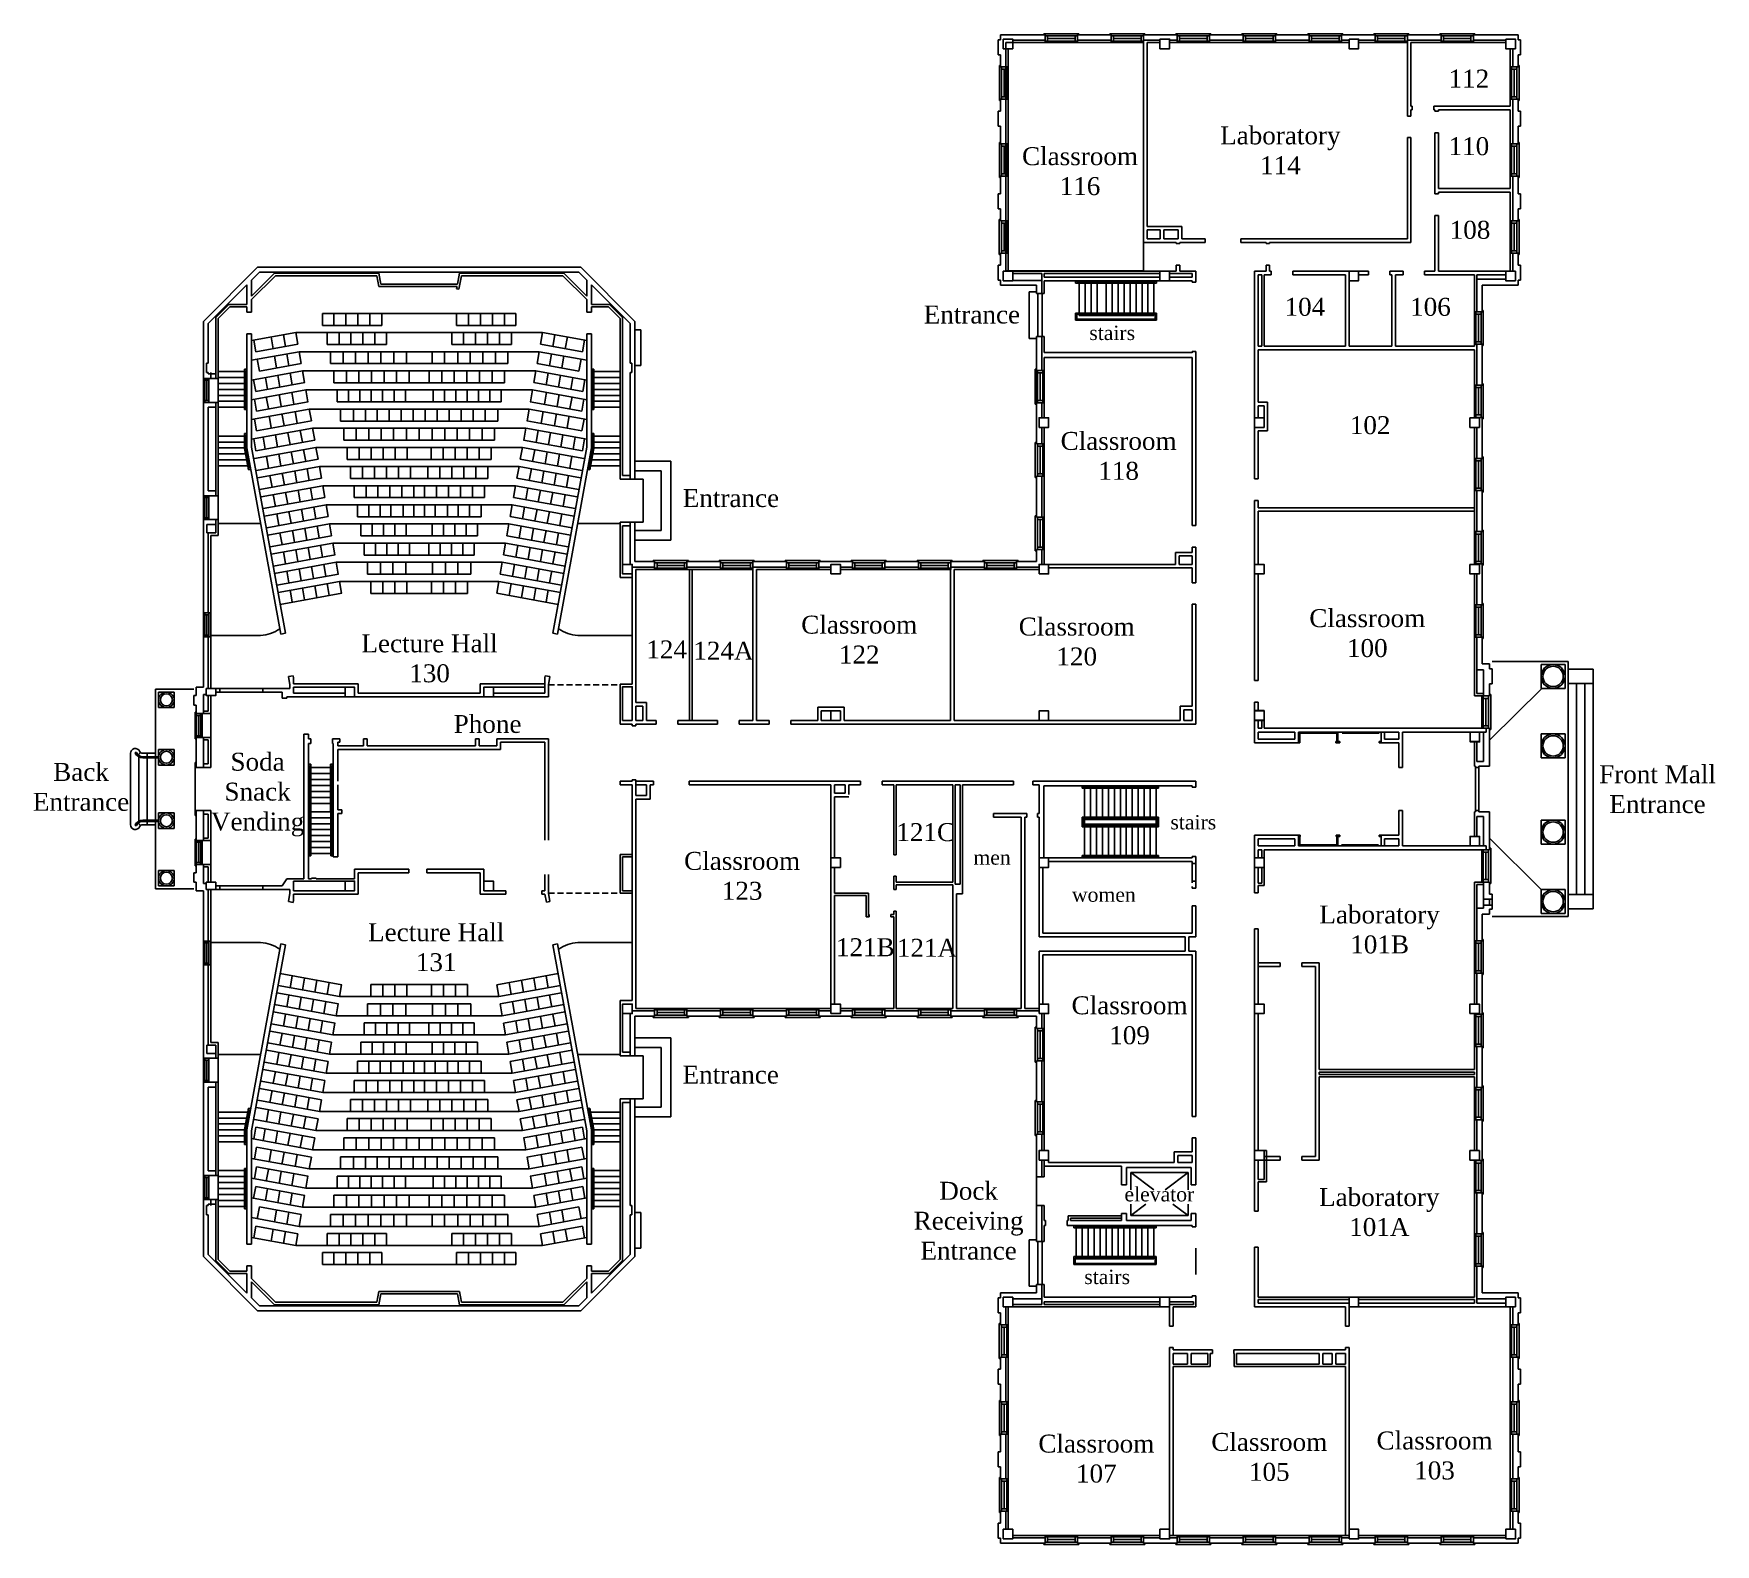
# Model space of a CAD drawing. Extents: x 214 to 3024, y 95 to 2621.
import ezdxf

# ---------------------------------------------------------------- set-up
doc = ezdxf.new("R2010")
doc.units = 0
doc.header["$LTSCALE"] = 40
doc.header["$MEASUREMENT"] = 0
doc.linetypes.add('HIDDEN', pattern=[0.375, 0.25, -0.125])
doc.layers.get('0').update_dxf_attribs({"linetype": 'CONTINUOUS'})
for name, color, linetype in [('A-FLOR-STRS', 1, 'CONTINUOUS'), ('A-GLAZ', 4, 'CONTINUOUS'), ('A-STRS-RAIL', 1, 'CONTINUOUS'), ('A-WALL', 14, 'CONTINUOUS'), ('S-COLS', 7, 'CONTINUOUS')]:
    doc.layers.add(name, color=color, linetype=linetype)
doc.styles.add('SIMPLEX', font='simplex', dxfattribs={"height": 23})

msp = doc.modelspace()

# ---------------------------------------------------------------- texts
at = {"style": 'SIMPLEX'}
for s, insert, char_height, width, attachment_point in [('{\\fTimes New Roman|b0|i0|c0|p18;112}', (2612.2, 2560.5), 30, 330, 2), ('{\\fTimes New Roman|b0|i0|c0|p18;Laboratory\\P114}', (2297.1, 2465.6), 30, 330, 2), ('{\\fTimes New Roman|b0|i0|c0|p18;110}', (2612.2, 2447.5), 30, 330, 2), ('{\\fTimes New Roman|b0|i0|c0|p18;Classroom\\P116}', (1962.3, 2430.8), 30, 330, 2), ('{\\fTimes New Roman|b0|i0|c0|p18;108}', (2614.1, 2307.7), 30, 330, 2), ('{\\fTimes New Roman|b0|i0|c0|p18;Entrance}', (1781.6, 2166.1), 30, 330, 2), ('{\\fTimes New Roman|b0|i0|c0|p18;104}', (2338.1, 2179), 30, 330, 2), ('{\\fTimes New Roman|b0|i0|c0|p18;106}', (2548, 2179), 30, 330, 2), ('{\\fTimes New Roman|b0|i0|c0|p18;stairs}', (1977.8, 2132.5), 24, 251.266, 1), ('{\\fTimes New Roman|b0|i0|c0|p18;102}', (2447.2, 1981.2), 30, 330, 2), ('{\\fTimes New Roman|b0|i0|c0|p18;Classroom\\P118}', (2026.8, 1954.8), 30, 330, 2), ('{\\fTimes New Roman|b0|i0|c0|p18;Entrance}', (1378.9, 1859.3), 30, 330, 2), ('{\\fTimes New Roman|b0|i0|c0|p18;Classroom\\P100}', (2442.4, 1658.6), 30, 330, 2), ('{\\fTimes New Roman|b0|i0|c0|p18;Classroom\\P122}', (1593.3, 1647.7), 30, 330, 2), ('{\\fTimes New Roman|b0|i0|c0|p18;Classroom\\P120}', (1956.8, 1644.5), 30, 330, 2), ('{\\fTimes New Roman|b0|i0|c0|p18;Lecture Hall \\P130}', (875.2, 1616.4), 30, 330, 2), ('{\\fTimes New Roman|b0|i0|c0|p18;124}', (1271.4, 1606.3), 30, 330, 2), ('{\\fTimes New Roman|b0|i0|c0|p18;124A}', (1366.3, 1604.2), 30, 330, 2), ('{\\fTimes New Roman|b0|i0|c0|p18;Phone}', (972.2, 1481.7), 30, 330, 2), ('{\\fTimes New Roman|b0|i0|c0|p18;Soda\\PSnack\\PVending}', (587.8, 1418.6), 30, 330, 2), ('{\\fTimes New Roman|b0|i0|c0|p18;Back\\PEntrance}', (292.7, 1401.5), 30, 330, 2), ('{\\fTimes New Roman|b0|i0|c0|p18;Front Mall\\PEntrance}', (2927.5, 1397.7), 30, 330, 2), ('{\\fTimes New Roman|b0|i0|c0|p18;121C}', (1704.4, 1300.9), 30, 330, 2), ('{\\fTimes New Roman|b0|i0|c0|p18;stairs}', (2113.4, 1314.5), 24, 251.266, 1), ('{\\fTimes New Roman|b0|i0|c0|p18;Classroom\\P123}', (1397.6, 1252.8), 30, 330, 2), ('{\\fTimes New Roman|b0|i0|c0|p18;men}', (1784.1, 1255.5), 24, 251.266, 1), ('{\\fTimes New Roman|b0|i0|c0|p18;women}', (1948.8, 1193.4), 24, 251.266, 1), ('{\\fTimes New Roman|b0|i0|c0|p18;Laboratory\\P101B}', (2463, 1163.2), 30, 330, 2), ('{\\fTimes New Roman|b0|i0|c0|p18;Lecture Hall \\P131}', (886.3, 1133.5), 30, 330, 2), ('{\\fTimes New Roman|b0|i0|c0|p18;121B}', (1603.5, 1108.5), 30, 330, 2), ('{\\fTimes New Roman|b0|i0|c0|p18;121A}', (1706.5, 1107.5), 30, 330, 2), ('{\\fTimes New Roman|b0|i0|c0|p18;Classroom\\P109}', (2045.1, 1011.4), 30, 330, 2), ('{\\fTimes New Roman|b0|i0|c0|p18;Entrance}', (1378.5, 895.5), 30, 330, 2), ('{\\fTimes New Roman|b0|i0|c0|p18;Dock\\PReceiving\\PEntrance}', (1776.1, 701.3), 30, 330, 2), ('{\\fTimes New Roman|b0|i0|c0|p18;elevator}', (2036.6, 692.6), 24, 251.266, 1), ('{\\fTimes New Roman|b0|i0|c0|p18;Laboratory\\P101A}', (2462.5, 690.8), 30, 330, 2), ('{\\fTimes New Roman|b0|i0|c0|p18;stairs}', (1969.4, 554.4), 24, 251.266, 1), ('{\\fTimes New Roman|b0|i0|c0|p18;Classroom\\P105}', (2278.6, 281.5), 30, 330, 2), ('{\\fTimes New Roman|b0|i0|c0|p18;Classroom\\P103}', (2554.8, 283.9), 30, 330, 2), ('{\\fTimes New Roman|b0|i0|c0|p18;Classroom\\P107}', (1989.6, 278.7), 30, 330, 2)]:
    msp.add_mtext(s, dxfattribs=dict(at, insert=insert, char_height=char_height, width=width, attachment_point=attachment_point))

# ---------------------------------------------------------------- blocks, each defined once
blk = doc.blocks.new('WDO')
at = {"layer": 'A-GLAZ'}
for p, q in [((2681.4, 408.1), (2681.4, 462.1)), ((2683.6, 408.1), (2683.6, 462.1)), ((2683.6, 458.1), (2692.6, 458.1)), ((2688.1, 412.1), (2688.1, 458.1)), ((2692.6, 408.1), (2692.6, 462.1)), ((2696.3, 464.4), (2694.4, 464.4)), ((2696.3, 405.8), (2696.3, 464.4)), ((2683.6, 412.1), (2692.6, 412.1)), ((2694.4, 405.8), (2696.3, 405.8))]:
    blk.add_line(p, q, dxfattribs=at)
at = {"layer": 'A-WALL'}
for p, q in [((2681.4, 462.1), (2694.4, 462.1)), ((2681.4, 408.1), (2694.4, 408.1))]:
    blk.add_line(p, q, dxfattribs=at)

# ---------------------------------------------------------------- linework, layer by layer
msp.add_line((628.9, 1196), (636.9, 1208))
msp.add_lwpolyline([(2068.4, 2605.7), (1838.4, 2605.7), (1838.4, 2224.2), (2068.4, 2224.2)], close=True)
at = {"layer": 'A-FLOR-STRS'}
for p, q in [((1960.8, 2149.5), (1960.8, 2207.5)), ((1970.8, 2149.5), (1970.8, 2207.5)), ((1980.8, 2149.5), (1980.8, 2207.5)), ((1990.8, 2149.5), (1990.8, 2207.5)), ((2005.9, 2149.5), (2005.9, 2207.5)), ((2015.9, 2149.5), (2015.9, 2207.5)), ((2025.9, 2149.5), (2025.9, 2207.5)), ((2035.9, 2149.5), (2035.9, 2207.5)), ((2045.9, 2149.5), (2045.9, 2207.5)), ((2055.9, 2149.5), (2055.9, 2207.5)), ((2065.9, 2149.5), (2065.9, 2207.5)), ((2075.9, 2149.5), (2075.9, 2207.5)), ((2085.9, 2149.5), (2085.9, 2207.5)), ((1960.8, 2149.5), (2025.9, 2149.5)), ((2018.6, 2149.5), (2085.9, 2149.5)), ((565.9, 2056), (521.9, 2056)), ((569.9, 2056), (552, 2056)), ((1145.9, 2056), (1193.9, 2056)), ((569.9, 2046), (521.9, 2046)), ((569.9, 2036), (521.9, 2036)), ((569.9, 2026), (521.9, 2026)), ((1145.9, 2046), (1193.9, 2046)), ((1145.9, 2036), (1193.9, 2036)), ((1145.9, 2026), (1193.9, 2026)), ((569.9, 2016), (521.9, 2016)), ((569.9, 2006), (521.9, 2006)), ((569.9, 1996), (521.9, 1996)), ((1145.9, 2016), (1193.9, 2016)), ((1145.9, 2006), (1193.9, 2006)), ((1145.9, 1996), (1193.9, 1996)), ((569.9, 1948), (521.9, 1948)), ((1145.9, 1948), (1193.9, 1948)), ((569.9, 1938), (521.9, 1938)), ((569.9, 1928), (521.9, 1928)), ((571.7, 1918), (521.9, 1918)), ((1144.1, 1918), (1193.9, 1918)), ((1145.9, 1938), (1193.9, 1938)), ((1145.9, 1928), (1193.9, 1928)), ((573.5, 1908), (521.9, 1908)), ((575.3, 1898), (521.9, 1898)), ((1140.4, 1898), (1193.9, 1898)), ((1142.3, 1908), (1193.9, 1908)), ((1278.4, 1906), (1218.4, 1906)), ((1262.4, 1890), (1218.4, 1890)), ((1262.4, 1790), (1262.4, 1890)), ((1278.4, 1774), (1278.4, 1906)), ((1232.4, 1876), (1218.4, 1876)), ((1232.4, 1804), (1232.4, 1876)), ((592.8, 1802), (521.9, 1802)), ((1123, 1802), (1193.9, 1802)), ((1232.4, 1804), (1218.4, 1804)), ((1262.4, 1790), (1218.4, 1790)), ((1278.4, 1774), (1218.4, 1774)), ((592.8, 1614.6), (509.4, 1614.6)), ((1123, 1614.6), (1213.9, 1614.6)), ((375.4, 1417.6), (375.4, 1358)), ((389.4, 1411.7), (389.4, 1358)), ((417.4, 1417.6), (396, 1417.6)), ((403.4, 1417.6), (403.4, 1412)), ((403.4, 1410), (403.4, 1358)), ((676.7, 1399.5), (672.9, 1399.5)), ((674.7, 1397.5), (672.9, 1397.5)), ((713.9, 1394), (672.9, 1394)), ((713.9, 1384), (672.9, 1384)), ((375.4, 1298.3), (375.4, 1358)), ((389.4, 1304.3), (389.4, 1358)), ((403.4, 1305.9), (403.4, 1358)), ((713.9, 1374), (672.9, 1374)), ((713.9, 1364), (672.9, 1364)), ((713.9, 1354), (672.9, 1354)), ((1969.7, 1363), (1969.7, 1243)), ((1979.7, 1363), (1979.7, 1307)), ((1989.7, 1363), (1989.7, 1307)), ((1999.7, 1363), (1999.7, 1307)), ((2009.7, 1363), (2009.7, 1307)), ((2019.7, 1363), (2019.7, 1307)), ((2029.7, 1363), (2029.7, 1307)), ((2039.7, 1363), (2039.7, 1307)), ((2049.7, 1363), (2049.7, 1307)), ((2059.7, 1363), (2059.7, 1307)), ((2069.7, 1363), (2069.7, 1307)), ((2079.7, 1363), (2079.7, 1307)), ((2089.7, 1363), (2089.7, 1243)), ((713.9, 1344), (672.9, 1344)), ((713.9, 1334), (672.9, 1334)), ((417.4, 1298.3), (396, 1298.3)), ((403.4, 1298.3), (403.4, 1303.9)), ((672.9, 1320), (713.9, 1320)), ((672.9, 1310), (713.9, 1310)), ((672.9, 1300), (713.9, 1300)), ((672.9, 1296.9), (672.9, 1208)), ((2089.7, 1307), (1969.7, 1307)), ((1979.7, 1299), (1979.7, 1243)), ((1989.7, 1299), (1989.7, 1243)), ((1999.7, 1299), (1999.7, 1243)), ((2009.7, 1299), (2009.7, 1243)), ((2019.7, 1299), (2019.7, 1243)), ((2029.7, 1299), (2029.7, 1243)), ((2039.7, 1299), (2039.7, 1243)), ((2049.7, 1299), (2049.7, 1243)), ((2059.7, 1299), (2059.7, 1243)), ((2069.7, 1299), (2069.7, 1243)), ((2079.7, 1299), (2079.7, 1243)), ((672.9, 1290), (713.9, 1290)), ((672.9, 1280), (713.9, 1280)), ((672.9, 1270), (713.9, 1270)), ((672.9, 1260), (713.9, 1260)), ((672.9, 1250), (713.9, 1250)), ((592.8, 1101.4), (509.4, 1101.4)), ((1123, 1101.4), (1213.9, 1101.4)), ((1278.4, 941.9), (1218.4, 941.9)), ((1278.4, 941.9), (1278.4, 809.9)), ((592.8, 914), (521.9, 914)), ((1123, 914), (1193.9, 914)), ((1262.4, 925.9), (1218.4, 925.9)), ((1232.4, 911.9), (1218.4, 911.9)), ((1232.4, 911.9), (1232.4, 839.9)), ((1262.4, 925.9), (1262.4, 825.9)), ((575.3, 818), (521.9, 818)), ((1140.4, 818), (1193.9, 818)), ((1232.4, 839.9), (1218.4, 839.9)), ((1262.4, 825.9), (1218.4, 825.9)), ((573.5, 808), (521.9, 808)), ((571.7, 798), (521.9, 798)), ((569.9, 788), (521.9, 788)), ((1142.3, 808), (1193.9, 808)), ((1144.1, 798), (1193.9, 798)), ((1145.9, 788), (1193.9, 788)), ((1278.4, 809.9), (1218.4, 809.9)), ((569.9, 778), (521.9, 778)), ((569.9, 768), (521.9, 768)), ((1145.9, 778), (1193.9, 778)), ((1145.9, 768), (1193.9, 768)), ((528.8, 720), (521.9, 720)), ((569.9, 720), (521.9, 720)), ((527.9, 710), (521.9, 710)), ((569.9, 710), (521.9, 710)), ((1145.9, 720), (1156.6, 720)), ((1145.9, 710), (1156.6, 710)), ((1149.9, 720), (1193.9, 720)), ((1149.9, 710), (1193.9, 710)), ((530.5, 700), (521.9, 700)), ((569.9, 700), (521.9, 700)), ((528.8, 690), (521.9, 690)), ((569.9, 690), (521.9, 690)), ((569.9, 680), (521.9, 680)), ((1145.9, 700), (1154.9, 700)), ((1145.9, 690), (1158.4, 690)), ((1145.9, 680), (1193.9, 680)), ((1149.9, 700), (1193.9, 700)), ((1149.9, 690), (1193.9, 690)), ((569.9, 670), (521.9, 670)), ((569.9, 660), (521.9, 660)), ((1145.9, 670), (1193.9, 670)), ((1145.9, 660), (1193.9, 660)), ((1955.8, 628.5), (1955.8, 572.5)), ((1965.8, 628.5), (1965.8, 572.5)), ((1975.8, 628.5), (1975.8, 572.5)), ((1985.8, 628.5), (1985.8, 572.5)), ((1995.8, 628.5), (1995.8, 572.5)), ((2005.8, 628.5), (2005.8, 572.5)), ((2015.8, 628.5), (2015.8, 572.5)), ((2025.8, 628.5), (2025.8, 572.5)), ((2035.8, 628.5), (2035.8, 576.5)), ((2045.8, 628.5), (2045.8, 572.5)), ((2045.8, 628.5), (2045.8, 628.1)), ((2055.8, 628.5), (2055.8, 572.5)), ((2065.8, 628.5), (2065.8, 572.5)), ((2075.8, 628.5), (2075.8, 572.5)), ((2085.8, 628.5), (2085.8, 572.5)), ((1955.8, 572.5), (2035.8, 572.5)), ((2029.6, 572.5), (2085.8, 572.5)), ((2035.8, 585.4), (2035.8, 572.5))]:
    msp.add_line(p, q, dxfattribs=at)
at = {"layer": 'A-FLOR-STRS', "color": 7}
msp.add_line((2089.7, 1299), (1999.9, 1299), dxfattribs=at)
at = {"layer": 'A-FLOR-STRS'}
for centre, radius, start, end in [((590, 1673.2), 58.7, 272.7325, 306.3663), ((1125.8, 1673.2), 58.7, 233.6337, 267.2675), ((1125.8, 1673.2), 58.7, 233.6337, 267.2675), ((383.4, 1417.6), 8, 25.3769, 180), ((383.4, 1298.3), 8, 180, 334.6231), ((590, 1042.7), 58.7, 53.6337, 87.2675), ((1125.8, 1042.7), 58.7, 92.7325, 126.3663)]:
    msp.add_arc(centre, radius, start, end, dxfattribs=at)
at = {"layer": 'A-GLAZ'}
for p, q in [((1827.4, 2310.2), (1827.4, 2251.5)), ((1829.4, 2310.2), (1827.4, 2310.2)), ((1831.2, 2307.8), (1831.2, 2253.8)), ((1840.2, 2307.8), (1840.2, 2253.8)), ((1842.4, 2307.8), (1842.4, 2253.8)), ((2681.4, 2307.8), (2681.4, 2253.8)), ((2683.6, 2307.8), (2683.6, 2253.8)), ((2692.6, 2307.8), (2692.6, 2253.8)), ((2694.4, 2310.2), (2696.3, 2310.2)), ((2696.3, 2310.2), (2696.3, 2251.5)), ((1840.2, 2303.8), (1831.2, 2303.8)), ((1835.7, 2303.8), (1835.7, 2257.8)), ((2683.6, 2303.8), (2692.6, 2303.8)), ((2688.1, 2303.8), (2688.1, 2257.8)), ((1827.4, 2251.5), (1829.4, 2251.5)), ((1840.2, 2257.8), (1831.2, 2257.8)), ((2683.6, 2257.8), (2692.6, 2257.8)), ((2696.3, 2251.5), (2694.4, 2251.5)), ((497.4, 2044.2), (497.4, 2004.2)), ((499.4, 2044.2), (499.4, 2004.2)), ((506.4, 2041.2), (499.4, 2041.2)), ((502.9, 2041.2), (502.9, 2007.2)), ((506.4, 2044.2), (506.4, 2004.2)), ((521.9, 2044.2), (521.9, 2004.2)), ((506.4, 2007.2), (499.4, 2007.2)), ((497.4, 1848.2), (497.4, 1808.2)), ((499.4, 1848.2), (499.4, 1808.2)), ((506.4, 1845.2), (499.4, 1845.2)), ((502.9, 1845.2), (502.9, 1811.2)), ((506.4, 1848.2), (506.4, 1808.2)), ((521.9, 1848.2), (521.9, 1808.2)), ((506.4, 1811.2), (499.4, 1811.2)), ((497.4, 1652.2), (497.4, 1612.2)), ((499.4, 1652.2), (499.4, 1612.2)), ((506.4, 1649.2), (499.4, 1649.2)), ((502.9, 1649.2), (502.9, 1615.2)), ((506.4, 1652.2), (506.4, 1612.2)), ((509.4, 1652.2), (509.4, 1612.2)), ((506.4, 1615.2), (499.4, 1615.2)), ((483.4, 1486.3), (483.4, 1441.6)), ((485.4, 1486.3), (483.4, 1486.3)), ((485.4, 1484), (485.4, 1444)), ((492.4, 1481), (485.4, 1481)), ((488.9, 1481), (488.9, 1447)), ((492.4, 1484), (492.4, 1444)), ((495.4, 1484), (495.4, 1444)), ((509.4, 1484), (509.4, 1444)), ((485.4, 1441.6), (483.4, 1441.6)), ((492.4, 1447), (485.4, 1447)), ((483.4, 1229.6), (483.4, 1274.3)), ((485.4, 1274.3), (483.4, 1274.3)), ((485.4, 1232), (485.4, 1272)), ((492.4, 1269), (485.4, 1269)), ((488.9, 1235), (488.9, 1269)), ((492.4, 1232), (492.4, 1272)), ((495.4, 1232), (495.4, 1272)), ((509.4, 1232), (509.4, 1272)), ((485.4, 1229.6), (483.4, 1229.6)), ((492.4, 1235), (485.4, 1235)), ((497.4, 1063.8), (497.4, 1103.8)), ((499.4, 1063.8), (499.4, 1103.8)), ((506.4, 1100.8), (499.4, 1100.8)), ((502.9, 1066.8), (502.9, 1100.8)), ((506.4, 1063.8), (506.4, 1103.8)), ((509.4, 1063.8), (509.4, 1103.8)), ((506.4, 1066.8), (499.4, 1066.8)), ((497.4, 867.8), (497.4, 907.8)), ((499.4, 867.8), (499.4, 907.8)), ((506.4, 904.8), (499.4, 904.8)), ((502.9, 870.8), (502.9, 904.8)), ((506.4, 867.8), (506.4, 907.8)), ((521.9, 867.8), (521.9, 907.8)), ((506.4, 870.8), (499.4, 870.8)), ((497.4, 671.8), (497.4, 711.8)), ((499.4, 671.8), (499.4, 711.8)), ((506.4, 708.8), (499.4, 708.8)), ((502.9, 674.8), (502.9, 708.8)), ((506.4, 671.8), (506.4, 711.8)), ((521.9, 671.8), (521.9, 711.8)), ((506.4, 674.8), (499.4, 674.8)), ((1827.4, 405.8), (1827.4, 464.4)), ((1827.4, 464.4), (1829.4, 464.4)), ((1831.2, 408.1), (1831.2, 462.1)), ((1840.2, 458.1), (1831.2, 458.1)), ((1835.7, 412.1), (1835.7, 458.1)), ((1840.2, 408.1), (1840.2, 462.1)), ((1842.4, 408.1), (1842.4, 462.1)), ((2681.4, 408.1), (2681.4, 462.1)), ((2683.6, 408.1), (2683.6, 462.1)), ((2683.6, 458.1), (2692.6, 458.1)), ((2688.1, 412.1), (2688.1, 458.1)), ((2692.6, 408.1), (2692.6, 462.1)), ((2696.3, 464.4), (2694.4, 464.4)), ((2696.3, 405.8), (2696.3, 464.4)), ((1829.4, 405.8), (1827.4, 405.8)), ((1840.2, 412.1), (1831.2, 412.1)), ((2683.6, 412.1), (2692.6, 412.1)), ((2694.4, 405.8), (2696.3, 405.8))]:
    msp.add_line(p, q, dxfattribs=at)
at = {"layer": 'A-STRS-RAIL'}
for p, q in [((1955, 2203.5), (1955, 2207.5)), ((2005.9, 2203.5), (1955, 2203.5)), ((1957, 2205.5), (1957, 2207.5)), ((2005.9, 2205.5), (1957, 2205.5)), ((1993.9, 2205.5), (2087.9, 2205.5)), ((1994.7, 2203.5), (2089.9, 2203.5)), ((2087.9, 2205.5), (2087.9, 2207.5)), ((2089.9, 2203.5), (2089.9, 2207.5)), ((2025.9, 2153.5), (1955, 2153.5)), ((1955, 2141.5), (1955, 2153.5)), ((1955, 2141.5), (2089.9, 2141.5)), ((2025.9, 2151.5), (1957, 2151.5)), ((1957, 2143.5), (1957, 2151.5)), ((1957, 2143.5), (2087.9, 2143.5)), ((2017.2, 2153.5), (2089.9, 2153.5)), ((2017.7, 2151.5), (2087.9, 2151.5)), ((2087.9, 2151.5), (2087.9, 2143.5)), ((2089.9, 2153.5), (2089.9, 2141.5)), ((565.9, 2059.7), (565.9, 1992.2)), ((569.9, 2059.7), (565.9, 2059.7)), ((565.9, 2057.7), (565.9, 1994.2)), ((567.9, 2057.7), (567.9, 1994.2)), ((569.9, 2057.7), (567.9, 2057.7)), ((1145.9, 2059.7), (1149.9, 2059.7)), ((1145.9, 2057.7), (1147.9, 2057.7)), ((1147.9, 2057.7), (1147.9, 1994.2)), ((1149.9, 2059.7), (1149.9, 1992.2)), ((1149.9, 2057.7), (1149.9, 1994.2)), ((565.9, 1992.2), (569.9, 1992.2)), ((567.9, 1994.2), (569.9, 1994.2)), ((1147.9, 1994.2), (1145.9, 1994.2)), ((1149.9, 1992.2), (1145.9, 1992.2)), ((565.9, 1928), (565.9, 1952.1)), ((569.9, 1952.1), (565.9, 1952.1)), ((567.9, 1928), (567.9, 1950.1)), ((569.9, 1950.1), (567.9, 1950.1)), ((1145.9, 1952.1), (1149.9, 1952.1)), ((1145.9, 1950.1), (1147.9, 1950.1)), ((1147.9, 1928), (1147.9, 1950.1)), ((1149.9, 1928), (1149.9, 1952.1)), ((572.5, 1891.4), (566, 1927.3)), ((574.1, 1893.8), (567.9, 1927.6)), ((1141.7, 1893.8), (1147.9, 1927.6)), ((1143.3, 1891.4), (1149.8, 1927.3)), ((572.5, 1891.4), (576.4, 1892.2)), ((574.1, 1893.8), (576, 1894.1)), ((1143.3, 1891.4), (1139.4, 1892.2)), ((1141.7, 1893.8), (1139.7, 1894.1)), ((389.4, 1416.4), (392, 1419.2)), ((389.4, 1416.4), (389.4, 1414)), ((422.4, 1412), (396, 1412)), ((422.4, 1410), (396, 1410)), ((674.7, 1394), (674.7, 1397.5)), ((674.9, 1394), (674.9, 1248)), ((676.7, 1246), (676.7, 1399.5)), ((709.9, 1320), (709.9, 1399.5)), ((713.9, 1399.5), (709.9, 1399.5)), ((711.9, 1354.7), (711.9, 1397.5)), ((713.9, 1397.5), (711.9, 1397.5)), ((712, 1364), (712, 1248)), ((1965.7, 1363), (1965.7, 1359.1)), ((2093.7, 1359.1), (1965.7, 1359.1)), ((1967.7, 1363), (1967.7, 1361.1)), ((2091.7, 1361.1), (1967.7, 1361.1)), ((2091.7, 1363), (2091.7, 1361.1)), ((2093.7, 1363), (2093.7, 1359.1)), ((710, 1328.7), (710, 1246)), ((389.4, 1299.5), (389.4, 1301.9)), ((389.4, 1299.5), (392, 1296.7)), ((422.4, 1305.9), (396, 1305.9)), ((422.4, 1303.9), (396, 1303.9)), ((2093.7, 1311), (1965.7, 1311)), ((1965.7, 1311), (1965.7, 1295)), ((2009.7, 1295), (1965.7, 1295)), ((2091.7, 1309), (1967.7, 1309)), ((1967.7, 1309), (1967.7, 1297)), ((2009.7, 1297), (1967.7, 1297)), ((2089.7, 1299), (1969.7, 1299)), ((2091.7, 1297), (2000.4, 1297)), ((2093.7, 1295), (2000.9, 1295)), ((2091.7, 1309), (2091.7, 1297)), ((2093.7, 1311), (2093.7, 1295)), ((672.9, 1248), (674.9, 1248)), ((672.9, 1246), (676.9, 1246)), ((710, 1246), (713.9, 1246)), ((712, 1248), (713.9, 1248)), ((2019.7, 1246.8), (1965.7, 1246.8)), ((1965.7, 1246.8), (1965.7, 1243)), ((2019.7, 1244.8), (1967.7, 1244.8)), ((1967.7, 1244.8), (1967.7, 1243)), ((2093.7, 1246.8), (2013.6, 1246.8)), ((2091.7, 1244.8), (2014.1, 1244.8)), ((2091.7, 1244.8), (2091.7, 1243)), ((2093.7, 1246.8), (2093.7, 1243)), ((572.5, 824.5), (566, 788.7)), ((574.1, 822.2), (567.9, 788.3)), ((572.5, 824.5), (576.4, 823.8)), ((574.1, 822.2), (576, 821.8)), ((1143.3, 824.5), (1139.4, 823.8)), ((1141.7, 822.2), (1139.7, 821.8)), ((1141.7, 822.2), (1147.9, 788.3)), ((1143.3, 824.5), (1149.8, 788.7)), ((565.9, 788), (565.9, 763.9)), ((567.9, 788), (567.9, 765.9)), ((1147.9, 788), (1147.9, 765.9)), ((1149.9, 788), (1149.9, 763.9)), ((569.9, 763.9), (565.9, 763.9)), ((569.9, 765.9), (567.9, 765.9)), ((1145.9, 765.9), (1147.9, 765.9)), ((1145.9, 763.9), (1149.9, 763.9)), ((565.9, 656.2), (565.9, 723.7)), ((565.9, 723.7), (569.9, 723.7)), ((565.9, 658.2), (565.9, 721.7)), ((567.9, 658.2), (567.9, 721.7)), ((567.9, 721.7), (569.9, 721.7)), ((1149.9, 723.7), (1145.9, 723.7)), ((1147.9, 721.7), (1145.9, 721.7)), ((1147.9, 658.2), (1147.9, 721.7)), ((1149.9, 656.2), (1149.9, 723.7)), ((1149.9, 658.2), (1149.9, 721.7)), ((569.9, 656.2), (565.9, 656.2)), ((569.9, 658.2), (567.9, 658.2)), ((1145.9, 658.2), (1147.9, 658.2)), ((1145.9, 656.2), (1149.9, 656.2)), ((1952.1, 628.5), (1952.1, 624.6)), ((1952.1, 624.6), (2055.8, 624.6)), ((1954.1, 628.5), (1954.1, 626.6)), ((1954.1, 626.6), (2055.8, 626.6)), ((2054.5, 624.6), (2089.8, 624.6)), ((2055.5, 626.6), (2087.8, 626.6)), ((2087.8, 628.5), (2087.8, 626.6)), ((2089.8, 628.5), (2089.8, 624.6)), ((1952.1, 576.5), (2035.8, 576.5)), ((1952.1, 576.5), (1952.1, 563)), ((1952.1, 563), (2089.8, 563)), ((1954.1, 574.5), (2035.8, 574.5)), ((1954.1, 574.5), (1954.1, 565)), ((1954.1, 565), (2087.8, 565)), ((2030.6, 574.5), (2087.8, 574.5)), ((2031.6, 576.5), (2089.8, 576.5)), ((2087.8, 574.5), (2087.8, 565)), ((2089.8, 576.5), (2089.8, 563))]:
    msp.add_line(p, q, dxfattribs=at)
for centre in [(384.3, 1418.4), (384.3, 1297.5)]:
    msp.add_circle(centre, 1, dxfattribs=at)
for centre, radius, start, end in [((396, 1424), 14, 205.3769, 270), ((396, 1424), 12, 205.3769, 270), ((396, 1423.6), 6, 205.3769, 270), ((396, 1291.9), 14, 90, 154.6231), ((396, 1291.9), 12, 90, 154.6231), ((396, 1292.3), 6, 90, 154.6231)]:
    msp.add_arc(centre, radius, start, end, dxfattribs=at)
at = {"layer": 'A-WALL'}
for p, q in [((1829.4, 2618.7), (1904.1, 2618.7)), ((1829.4, 2610.2), (1829.4, 2618.7)), ((1958.1, 2618.7), (2014.4, 2618.7)), ((2068.4, 2618.7), (2124.6, 2618.7)), ((2178.6, 2618.7), (2234.9, 2618.7)), ((2288.9, 2618.7), (2345.1, 2618.7)), ((2399.1, 2618.7), (2455.4, 2618.7)), ((2509.4, 2618.7), (2565.6, 2618.7)), ((2619.6, 2618.7), (2694.4, 2618.7)), ((2694.4, 2610.2), (2694.4, 2618.7)), ((1825.4, 2585.2), (1825.4, 2610.2)), ((1829.4, 2610.2), (1825.4, 2610.2)), ((1838.4, 2565.1), (1838.4, 2594.7)), ((1842.4, 2565.1), (1842.4, 2594.7)), ((1849.9, 2609.7), (1904.1, 2609.7)), ((1849.9, 2605.7), (1904.1, 2605.7)), ((1958.1, 2609.7), (2014.4, 2609.7)), ((1958.1, 2605.7), (2014.4, 2605.7)), ((2068.4, 2609.7), (2095.9, 2609.7)), ((2068.4, 2605.7), (2068.4, 2271.5)), ((2074.4, 2605.7), (2074.4, 2298.5)), ((2074.4, 2605.7), (2095.9, 2605.7)), ((2111.9, 2609.7), (2124.6, 2609.7)), ((2111.9, 2605.7), (2124.6, 2605.7)), ((2178.6, 2609.7), (2234.9, 2609.7)), ((2178.6, 2605.7), (2234.9, 2605.7)), ((2288.9, 2609.7), (2345.1, 2609.7)), ((2288.9, 2605.7), (2345.1, 2605.7)), ((2399.1, 2609.7), (2411, 2609.7)), ((2399.1, 2605.7), (2411, 2605.7)), ((2429, 2609.7), (2455.4, 2609.7)), ((2429, 2605.7), (2455.4, 2605.7)), ((2509.4, 2609.7), (2565.6, 2609.7)), ((2509.4, 2605.7), (2509.4, 2482.9)), ((2515.4, 2605.7), (2515.4, 2499.5)), ((2515.4, 2605.7), (2565.6, 2605.7)), ((2619.6, 2609.7), (2673.9, 2609.7)), ((2619.6, 2605.7), (2673.9, 2605.7)), ((2681.4, 2565.1), (2681.4, 2595.5)), ((2685.4, 2565.1), (2685.4, 2595.5)), ((2694.4, 2610.2), (2698.4, 2610.2)), ((2698.4, 2585.2), (2698.4, 2610.2)), ((1829.4, 2585.2), (1825.4, 2585.2)), ((1829.4, 2565.1), (1829.4, 2585.2)), ((2694.4, 2585.2), (2698.4, 2585.2)), ((2694.4, 2565.1), (2694.4, 2585.2)), ((1829.4, 2491), (1829.4, 2511.1)), ((1838.4, 2436.5), (1838.4, 2511.1)), ((1842.4, 2436.5), (1842.4, 2511.1)), ((2681.4, 2499.5), (2681.4, 2511.1)), ((2685.4, 2436.5), (2685.4, 2511.1)), ((2694.4, 2491), (2694.4, 2511.1)), ((1829.4, 2491), (1825.4, 2491)), ((1825.4, 2466), (1825.4, 2491)), ((2509.4, 2482.9), (2515.4, 2482.9)), ((2517.6, 2499.5), (2515.4, 2499.5)), ((2517.6, 2493.5), (2515.4, 2493.5)), ((2515.4, 2493.5), (2515.4, 2482.9)), ((2517.6, 2499.5), (2517.6, 2493.5)), ((2681.4, 2499.5), (2553.6, 2499.5)), ((2553.6, 2499.5), (2553.6, 2493.5)), ((2555.4, 2493.5), (2553.6, 2493.5)), ((2555.4, 2493.5), (2555.4, 2491)), ((2561.4, 2491), (2555.4, 2491)), ((2681.4, 2493.5), (2561.4, 2493.5)), ((2561.4, 2493.5), (2561.4, 2491)), ((2681.4, 2436.5), (2681.4, 2493.5)), ((2694.4, 2491), (2698.4, 2491)), ((2698.4, 2466), (2698.4, 2491)), ((1829.4, 2466), (1825.4, 2466)), ((1829.4, 2436.5), (1829.4, 2466)), ((2509.4, 2446.9), (2509.4, 2277.5)), ((2509.4, 2446.9), (2515.4, 2446.9)), ((2515.4, 2446.9), (2515.4, 2271.5)), ((2555.4, 2455), (2555.4, 2352.9)), ((2561.4, 2455), (2555.4, 2455)), ((2561.4, 2455), (2561.4, 2361.5)), ((2694.4, 2436.5), (2694.4, 2466)), ((2694.4, 2466), (2698.4, 2466)), ((1829.4, 2382.5), (1829.4, 2353)), ((1838.4, 2307.8), (1838.4, 2382.5)), ((1842.4, 2307.8), (1842.4, 2382.5)), ((2681.4, 2361.5), (2561.4, 2361.5)), ((2681.4, 2361.5), (2681.4, 2382.5)), ((2685.4, 2307.8), (2685.4, 2382.5)), ((2694.4, 2353), (2694.4, 2382.5)), ((1825.4, 2328), (1825.4, 2353)), ((1829.4, 2353), (1825.4, 2353)), ((2561.4, 2352.9), (2555.4, 2352.9)), ((2681.4, 2355.5), (2561.4, 2355.5)), ((2561.4, 2355.5), (2561.4, 2352.9)), ((2681.4, 2307.8), (2681.4, 2355.5)), ((2694.4, 2353), (2698.4, 2353)), ((2698.4, 2328), (2698.4, 2353)), ((1829.4, 2328), (1825.4, 2328)), ((1829.4, 2328), (1829.4, 2307.8)), ((1842.4, 2307.8), (1829.4, 2307.8)), ((2555.4, 2316.9), (2555.4, 2223.5)), ((2561.4, 2316.9), (2555.4, 2316.9)), ((2561.4, 2316.9), (2561.4, 2223.5)), ((2681.4, 2307.8), (2694.4, 2307.8)), ((2694.4, 2328), (2698.4, 2328)), ((2694.4, 2307.8), (2694.4, 2328)), ((2132.4, 2298.5), (2074.4, 2298.5)), ((2096.4, 2292.5), (2074.4, 2292.5)), ((2074.4, 2292.5), (2074.4, 2277.5)), ((2096.4, 2277.5), (2074.4, 2277.5)), ((2096.4, 2292.5), (2096.4, 2277.5)), ((2126.4, 2292.5), (2102.4, 2292.5)), ((2102.4, 2292.5), (2102.4, 2277.5)), ((2126.4, 2277.5), (2102.4, 2277.5)), ((2126.4, 2292.5), (2126.4, 2277.5)), ((2132.4, 2298.5), (2132.4, 2277.5)), ((2171.2, 2277.5), (2132.4, 2277.5)), ((2171.2, 2271.5), (2171.2, 2277.5)), ((2509.4, 2277.5), (2231.2, 2277.5)), ((2231.2, 2271.5), (2231.2, 2277.5)), ((1829.4, 2253.8), (1829.4, 2233.7)), ((1842.4, 2253.8), (1829.4, 2253.8)), ((1838.4, 2224.2), (1838.4, 2253.8)), ((1842.4, 2224.2), (1842.4, 2253.8)), ((2123.1, 2271.5), (2068.4, 2271.5)), ((2123.1, 2269.6), (2123.1, 2271.5)), ((2129.1, 2269.6), (2123.1, 2269.6)), ((2171.2, 2271.5), (2129.1, 2271.5)), ((2129.1, 2269.6), (2129.1, 2271.5)), ((2273.2, 2271.5), (2231.2, 2271.5)), ((2273.2, 2269.6), (2273.2, 2271.5)), ((2273.2, 2269.6), (2279.2, 2269.6)), ((2515.4, 2271.5), (2279.2, 2271.5)), ((2279.2, 2269.6), (2279.2, 2271.5)), ((2681.4, 2224.2), (2681.4, 2253.8)), ((2681.4, 2253.8), (2694.4, 2253.8)), ((2685.4, 2224.2), (2685.4, 2253.8)), ((2694.4, 2233.7), (2694.4, 2253.8)), ((587.9, 2230), (497.4, 2139.6)), ((591.2, 2222), (577.9, 2208.7)), ((857.9, 2230), (587.9, 2230)), ((857.9, 2222), (591.2, 2222)), ((857.9, 2230), (1127.9, 2230)), ((857.9, 2222), (1124.6, 2222)), ((1124.6, 2222), (1137.9, 2208.7)), ((1127.9, 2230), (1218.4, 2139.6)), ((1825.4, 2208.7), (1825.4, 2233.7)), ((1829.4, 2233.7), (1825.4, 2233.7)), ((1849.9, 2223.5), (2123.1, 2223.5)), ((2129.1, 2233.6), (2123.1, 2233.6)), ((2123.1, 2223.5), (2123.1, 2233.6)), ((2129.1, 2223.5), (2129.1, 2233.6)), ((2129.1, 2223.5), (2155.9, 2223.5)), ((2155.9, 2207.5), (2155.9, 2223.5)), ((2253.9, 1876.3), (2253.9, 2223.5)), ((2273.2, 2223.5), (2253.9, 2223.5)), ((2273.2, 2233.6), (2279.2, 2233.6)), ((2273.2, 2223.5), (2273.2, 2233.6)), ((2279.2, 2223.5), (2279.2, 2233.6)), ((2281.9, 2223.5), (2279.2, 2223.5)), ((2281.9, 2217.5), (2281.9, 2223.5)), ((2444.2, 2223.5), (2317.9, 2223.5)), ((2317.9, 2217.5), (2317.9, 2223.5)), ((2444.2, 2217.5), (2444.2, 2223.5)), ((2502.3, 2223.5), (2480.2, 2223.5)), ((2480.2, 2217.5), (2480.2, 2223.5)), ((2502.3, 2217.5), (2502.3, 2223.5)), ((2538.3, 2217.5), (2538.3, 2223.5)), ((2555.4, 2223.5), (2538.3, 2223.5)), ((2673.9, 2223.5), (2561.4, 2223.5)), ((2694.4, 2233.7), (2698.4, 2233.7)), ((2698.4, 2208.7), (2698.4, 2233.7)), ((569.9, 2200.7), (505.4, 2136.2)), ((569.9, 2167.7), (569.9, 2200.7)), ((616, 2220), (577.9, 2182)), ((617.6, 2216), (577.9, 2176.3)), ((577.9, 2182), (577.9, 2208.7)), ((790.4, 2220), (616, 2220)), ((787.1, 2216), (617.6, 2216)), ((790.5, 2198), (787.1, 2216)), ((793.8, 2202), (790.4, 2220)), ((857.9, 2198), (790.5, 2198)), ((857.9, 2202), (793.8, 2202)), ((857.9, 2202), (921.9, 2202)), ((857.9, 2198), (921.2, 2198)), ((920.4, 2194.1), (921.2, 2198)), ((920.4, 2194.1), (924.3, 2193.4)), ((921.9, 2202), (925.4, 2220)), ((924.3, 2193.4), (928.7, 2216)), ((925.4, 2220), (1099.8, 2220)), ((928.7, 2216), (1098.2, 2216)), ((1098.2, 2216), (1137.9, 2176.3)), ((1099.8, 2220), (1137.9, 2182)), ((1137.9, 2182), (1137.9, 2208.7)), ((1145.9, 2200.7), (1210.4, 2136.2)), ((1145.9, 2167.7), (1145.9, 2200.7)), ((1829.4, 2208.7), (1825.4, 2208.7)), ((1829.4, 2200.2), (1829.4, 2208.7)), ((1889.4, 2200.2), (1829.4, 2200.2)), ((1849.9, 2219.5), (1898.4, 2219.5)), ((1849.9, 2219.5), (1898.4, 2219.5)), ((1898.4, 2208.2), (1849.9, 2208.2)), ((1889.4, 2186.1), (1889.4, 2200.2)), ((1898.4, 2186.1), (1898.4, 2219.5)), ((1902.4, 2219.5), (2095.9, 2219.5)), ((1902.4, 2213.5), (1902.4, 2219.5)), ((2095.9, 2213.5), (1902.4, 2213.5)), ((2149.9, 2207.5), (1902.4, 2207.5)), ((1902.4, 2186.1), (1902.4, 2207.5)), ((1956.3, 2207.5), (2149.9, 2207.5)), ((2111.9, 2219.5), (2149.9, 2219.5)), ((2149.9, 2213.5), (2111.9, 2213.5)), ((2149.9, 2213.5), (2149.9, 2219.5)), ((2149.9, 2205.3), (2149.9, 2207.5)), ((2155.9, 2205.3), (2149.9, 2205.3)), ((2155.9, 2205.3), (2155.9, 2207.5)), ((2259.9, 2098.2), (2259.9, 2217.5)), ((2265.9, 2217.5), (2259.9, 2217.5)), ((2265.9, 2098.2), (2265.9, 2217.5)), ((2269.9, 2098.2), (2269.9, 2217.5)), ((2281.9, 2217.5), (2269.9, 2217.5)), ((2405.9, 2217.5), (2317.9, 2217.5)), ((2405.9, 2217.5), (2405.9, 2098.2)), ((2411.9, 2207.5), (2411.9, 2098.2)), ((2444.2, 2217.5), (2427.9, 2217.5)), ((2483.4, 2217.5), (2480.2, 2217.5)), ((2483.4, 2098.2), (2483.4, 2217.5)), ((2489.4, 2098.2), (2489.4, 2217.5)), ((2502.3, 2217.5), (2489.4, 2217.5)), ((2621.4, 2217.5), (2538.3, 2217.5)), ((2621.4, 2155.7), (2621.4, 2217.5)), ((2673.9, 2217.5), (2625.4, 2217.5)), ((2625.4, 2155.7), (2625.4, 2217.5)), ((2625.4, 2210.2), (2673.9, 2210.2)), ((2634.4, 2200.2), (2694.4, 2200.2)), ((2634.4, 2155.7), (2634.4, 2200.2)), ((2694.4, 2200.2), (2694.4, 2208.7)), ((2694.4, 2208.7), (2698.4, 2208.7)), ((539.7, 2167.7), (517.9, 2145.9)), ((539.7, 2167.7), (569.9, 2167.7)), ((577.9, 2154.9), (577.9, 2176.3)), ((1137.9, 2154.9), (1137.9, 2176.3)), ((1176.1, 2167.7), (1145.9, 2167.7)), ((1176.1, 2167.7), (1197.9, 2145.9)), ((1877.4, 2188.9), (1877.4, 2111.3)), ((1889.4, 2188.9), (1877.4, 2188.9)), ((1889.4, 2186.1), (1902.4, 2186.1)), ((1891.6, 2114.1), (1891.6, 2186.1)), ((1899.3, 2114.1), (1899.3, 2186.1)), ((497.4, 2044.2), (497.4, 2139.6)), ((505.4, 2070), (505.4, 2136.2)), ((517.9, 2044.2), (517.9, 2145.9)), ((541.4, 2163.7), (521.9, 2144.3)), ((521.9, 2044.2), (521.9, 2144.3)), ((541.4, 2163.7), (569.9, 2163.7)), ((569.9, 2154.9), (569.9, 2163.7)), ((569.9, 2154.9), (577.9, 2154.9)), ((1145.9, 2154.9), (1137.9, 2154.9)), ((1145.9, 2154.9), (1145.9, 2163.7)), ((1174.4, 2163.7), (1145.9, 2163.7)), ((1174.4, 2163.7), (1193.9, 2144.3)), ((1193.9, 1876), (1193.9, 2144.3)), ((1197.9, 1882), (1197.9, 2145.9)), ((1210.4, 2070), (1210.4, 2136.2)), ((1218.4, 1876), (1218.4, 2139.6)), ((569.9, 2118.9), (577.9, 2118.9)), ((1145.9, 2118.9), (1137.9, 2118.9)), ((1218.4, 2125.7), (1228.4, 2125.7)), ((1228.4, 2125.7), (1228.4, 2065.7)), ((1877.4, 2111.3), (1889.4, 2111.3)), ((1889.4, 1934.9), (1889.4, 2114.1)), ((1889.4, 2114.1), (1902.4, 2114.1)), ((1898.4, 2057.4), (1898.4, 2114.1)), ((1902.4, 2087.5), (1902.4, 2114.1)), ((2149.9, 2087.5), (1902.4, 2087.5)), ((2155.9, 2089.5), (2149.9, 2089.5)), ((2149.9, 2087.3), (2149.9, 2089.5)), ((2155.9, 2087.3), (2155.9, 2089.5)), ((2155.9, 1798.3), (2155.9, 2087.5)), ((2265.9, 2098.2), (2259.9, 2098.2)), ((2621.4, 2092.2), (2259.9, 2092.2)), ((2259.9, 2004.5), (2259.9, 2092.2)), ((2405.9, 2098.2), (2269.9, 2098.2)), ((2483.4, 2098.2), (2411.9, 2098.2)), ((2621.4, 2098.2), (2489.4, 2098.2)), ((2621.4, 2098.2), (2621.4, 2101.7)), ((2621.4, 2033.2), (2621.4, 2092.2)), ((2625.4, 2033.2), (2625.4, 2101.7)), ((2634.4, 2033.2), (2634.4, 2101.7)), ((505.4, 2070), (502.2, 2070)), ((502.2, 2054), (502.2, 2070)), ((505.4, 2054), (502.2, 2054)), ((505.4, 2052.2), (505.4, 2054)), ((505.4, 2052.2), (517.9, 2052.2)), ((509.4, 2044.2), (509.4, 2054)), ((1210.4, 2070), (1213.5, 2070)), ((1210.4, 1876), (1210.4, 2054)), ((1210.4, 2054), (1213.5, 2054)), ((1213.5, 2054), (1213.5, 2070)), ((1228.4, 2065.7), (1218.4, 2065.7)), ((2149.9, 2079.5), (1902.4, 2079.5)), ((1902.4, 2057.4), (1902.4, 2079.5)), ((2149.9, 1798.3), (2149.9, 2079.5)), ((497.4, 2044.2), (521.9, 2044.2)), ((497.4, 1848.2), (497.4, 2004.2)), ((497.4, 2004.2), (521.9, 2004.2)), ((505.4, 1856.2), (505.4, 1996.2)), ((505.4, 1996.2), (517.9, 1996.2)), ((517.9, 1848.2), (517.9, 2004.2)), ((521.9, 1848.2), (521.9, 2004.2)), ((1898.4, 2003.4), (1898.4, 1978.5)), ((1902.4, 2003.4), (1902.4, 1978.5)), ((2275.9, 2004.5), (2259.9, 2004.5)), ((2259.9, 1978.5), (2259.9, 1998.5)), ((2269.9, 1998.5), (2259.9, 1998.5)), ((2269.9, 1962.5), (2269.9, 1998.5)), ((2275.9, 1956.5), (2275.9, 2004.5)), ((2621.4, 1978.5), (2621.4, 1979.2)), ((2625.4, 1978.5), (2625.4, 1979.2)), ((2634.4, 1910.7), (2634.4, 1979.2)), ((1898.4, 1934.9), (1898.4, 1962.5)), ((1902.4, 1934.9), (1902.4, 1962.5)), ((2259.9, 1962.5), (2269.9, 1962.5)), ((2259.9, 1876.3), (2259.9, 1956.5)), ((2259.9, 1956.5), (2275.9, 1956.5)), ((2621.4, 1910.7), (2621.4, 1962.5)), ((2625.4, 1910.7), (2625.4, 1962.5)), ((626.5, 1616.8), (569.9, 1928)), ((634.3, 1618.3), (577.8, 1929.4)), ((1081.4, 1618.3), (1138, 1929.4)), ((1089.3, 1616.8), (1145.9, 1928)), ((505.4, 1856.2), (517.9, 1856.2)), ((1218.4, 1876), (1193.9, 1876)), ((1210.4, 1882), (1197.9, 1882)), ((1889.4, 1812.4), (1889.4, 1880.9)), ((1898.4, 1812.4), (1898.4, 1880.9)), ((1902.4, 1812.4), (1902.4, 1880.9)), ((2253.9, 1876.3), (2259.9, 1876.3)), ((2621.4, 1788.2), (2621.4, 1856.7)), ((2625.4, 1788.2), (2625.4, 1856.7)), ((2634.4, 1788.2), (2634.4, 1856.7)), ((497.4, 1848.2), (521.9, 1848.2)), ((2253.9, 1539.1), (2253.9, 1840.3)), ((2253.9, 1840.3), (2259.9, 1840.3)), ((2259.9, 1828.2), (2259.9, 1840.3)), ((2621.4, 1828.2), (2259.9, 1828.2)), ((497.4, 1652.2), (497.4, 1808.2)), ((497.4, 1808.2), (521.9, 1808.2)), ((502.9, 1800.2), (517.9, 1800.2)), ((502.9, 1786), (502.9, 1800.2)), ((517.9, 1786), (517.9, 1808.2)), ((521.9, 1782), (521.9, 1808.2)), ((1193.9, 1711.5), (1193.9, 1804)), ((1218.4, 1804), (1193.9, 1804)), ((1210.4, 1733.5), (1210.4, 1804)), ((1218.4, 1738), (1218.4, 1804)), ((2621.4, 1822.2), (2259.9, 1822.2)), ((2259.9, 1733.5), (2259.9, 1822.2)), ((502.9, 1786), (517.9, 1786)), ((505.4, 1652.2), (505.4, 1786)), ((509.4, 1652.2), (509.4, 1782)), ((509.4, 1782), (521.9, 1782)), ((1197.9, 1717.5), (1197.9, 1798)), ((1210.4, 1798), (1197.9, 1798)), ((2155.9, 1798.3), (2149.9, 1798.3)), ((1889.4, 1738), (1889.4, 1758.4)), ((1898.4, 1733.5), (1898.4, 1758.4)), ((1902.4, 1733.5), (1902.4, 1758.4)), ((2121.9, 1753.5), (2149.9, 1753.5)), ((2121.9, 1733.5), (2121.9, 1753.5)), ((2127.9, 1747.5), (2149.9, 1747.5)), ((2127.9, 1733.5), (2127.9, 1747.5)), ((2155.9, 1762.3), (2149.9, 1762.3)), ((2149.9, 1753.5), (2149.9, 1762.3)), ((2149.9, 1733.5), (2149.9, 1747.5)), ((2155.9, 1702.7), (2155.9, 1762.3)), ((1213.9, 1717.5), (1197.9, 1717.5)), ((1213.9, 1729), (1251.4, 1729)), ((1213.9, 1717.5), (1213.9, 1729)), ((1213.9, 1533), (1213.9, 1725)), ((1218.4, 1738), (1251.4, 1738)), ((1219.9, 1502.5), (1219.9, 1725)), ((1219.9, 1725), (1251.4, 1725)), ((1305.4, 1738), (1361.6, 1738)), ((1305.4, 1729), (1361.6, 1729)), ((1305.4, 1725), (1361.6, 1725)), ((1309.9, 1472.5), (1309.9, 1725)), ((1313.9, 1472.5), (1313.9, 1725)), ((1415.6, 1738), (1471.9, 1738)), ((1415.6, 1729), (1471.9, 1729)), ((1415.6, 1725), (1415.6, 1472.5)), ((1421.6, 1725), (1421.6, 1472.5)), ((1421.6, 1725), (1471.9, 1725)), ((1581.9, 1738), (1525.6, 1738)), ((1545.9, 1729), (1525.6, 1729)), ((1545.9, 1725), (1525.6, 1725)), ((1581.9, 1729), (1561.9, 1729)), ((1581.9, 1725), (1561.9, 1725)), ((1692.1, 1738), (1635.9, 1738)), ((1692.1, 1729), (1635.9, 1729)), ((1692.1, 1725), (1635.9, 1725)), ((1802.4, 1738), (1746.1, 1738)), ((1802.4, 1729), (1746.1, 1729)), ((1746.1, 1725), (1746.1, 1472.5)), ((1752.1, 1725), (1752.1, 1472.5)), ((1802.4, 1725), (1752.1, 1725)), ((1889.4, 1738), (1856.4, 1738)), ((1893.9, 1729), (1856.4, 1729)), ((1893.9, 1725), (1856.4, 1725)), ((1909.9, 1733.5), (2121.9, 1733.5)), ((1909.9, 1727.5), (2149.9, 1727.5)), ((2127.9, 1733.5), (2149.9, 1733.5)), ((2149.9, 1702.7), (2149.9, 1727.5)), ((2259.9, 1539.1), (2259.9, 1717.5)), ((2621.4, 1733.5), (2621.4, 1734.2)), ((2621.4, 1665.7), (2621.4, 1717.5)), ((2625.4, 1733.5), (2625.4, 1734.2)), ((2625.4, 1665.7), (2625.4, 1717.5)), ((2634.4, 1665.7), (2634.4, 1734.2)), ((1213.9, 1711.5), (1193.9, 1711.5)), ((2155.9, 1702.7), (2149.9, 1702.7)), ((2149.9, 1496.5), (2149.9, 1666.7)), ((2155.9, 1666.7), (2149.9, 1666.7)), ((2155.9, 1466.5), (2155.9, 1666.7)), ((497.4, 1652.2), (509.4, 1652.2)), ((497.4, 1528), (497.4, 1612.2)), ((497.4, 1612.2), (509.4, 1612.2)), ((505.4, 1526), (505.4, 1612.2)), ((509.4, 1526), (509.4, 1612.2)), ((626.5, 1616.8), (634.3, 1618.3)), ((1089.3, 1616.8), (1081.4, 1618.3)), ((2621.4, 1513.5), (2621.4, 1611.7)), ((2625.4, 1517.5), (2625.4, 1611.7)), ((2634.4, 1567.2), (2634.4, 1611.7)), ((639.3, 1546), (647.2, 1547.4)), ((641.9, 1532), (639.3, 1546)), ((647.9, 1543.7), (647.2, 1547.4)), ((1067.9, 1543.7), (1068.6, 1547.4)), ((1076.4, 1546), (1068.6, 1547.4)), ((1073.9, 1532), (1076.4, 1546)), ((2625.4, 1557.2), (2636.9, 1557.2)), ((2634.4, 1567.2), (2646.9, 1567.2)), ((2636.9, 1513.5), (2636.9, 1557.2)), ((2646.9, 1558.7), (2646.9, 1567.2)), ((2646.9, 1558.7), (2650.9, 1558.7)), ((2650.9, 1571.2), (2777.9, 1571.2)), ((2650.9, 1533.7), (2650.9, 1558.7)), ((2732.9, 1566.2), (2732.9, 1526.2)), ((2732.9, 1566.2), (2772.9, 1566.2)), ((2772.9, 1566.2), (2772.9, 1526.2)), ((2777.9, 1571.2), (2777.9, 1144.7)), ((417.4, 1525), (417.4, 1412)), ((481.4, 1525), (417.4, 1525)), ((448.4, 1520), (422.4, 1520)), ((422.4, 1520), (422.4, 1494)), ((448.4, 1520), (448.4, 1494)), ((497.4, 1528), (485.4, 1528)), ((485.4, 1528), (485.4, 1514)), ((517.9, 1526), (524.8, 1526)), ((517.9, 1520), (524.8, 1520)), ((524.8, 1526), (641.9, 1526)), ((524.8, 1520), (524.8, 1526)), ((524.8, 1520), (628.9, 1520)), ((596.8, 1520), (596.8, 1526)), ((628.9, 1520), (628.9, 1509.6)), ((641.9, 1526), (641.9, 1532)), ((647.9, 1534), (647.9, 1543.7)), ((755.9, 1534), (647.9, 1534)), ((749.9, 1528), (647.9, 1528)), ((647.9, 1518), (647.9, 1528)), ((733.9, 1518), (647.9, 1518)), ((755.9, 1534), (755.9, 1518)), ((959.9, 1518), (755.9, 1518)), ((959.9, 1534), (1067.9, 1534)), ((959.9, 1534), (959.9, 1518)), ((965.9, 1528), (1067.9, 1528)), ((965.9, 1528), (965.9, 1512)), ((981.9, 1518), (1067.9, 1518)), ((1067.9, 1518), (1067.9, 1543.7)), ((1073.9, 1512), (1073.9, 1532)), ((1193.9, 1533), (1193.9, 1466.5)), ((1213.9, 1533), (1193.9, 1533)), ((1197.9, 1529), (1197.9, 1472.5)), ((1213.9, 1529), (1197.9, 1529)), ((1213.9, 1472.5), (1213.9, 1529)), ((2253.9, 1539.1), (2259.9, 1539.1)), ((2646.9, 1513.5), (2646.9, 1533.7)), ((2646.9, 1533.7), (2650.9, 1533.7)), ((2734.3, 1526.1), (2647.6, 1440.8)), ((2732.9, 1526.2), (2772.9, 1526.2)), ((448.4, 1494), (422.4, 1494)), ((485.4, 1514), (481.4, 1514)), ((481.4, 1514), (481.4, 1498)), ((481.4, 1498), (485.4, 1498)), ((485.4, 1498), (485.4, 1484)), ((497.4, 1484), (497.4, 1516)), ((501.9, 1516), (497.4, 1516)), ((505.4, 1488), (505.4, 1514)), ((509.4, 1484), (509.4, 1514)), ((628.9, 1509.6), (636.9, 1509.6)), ((733.9, 1512), (636.9, 1512)), ((636.9, 1512), (636.9, 1509.6)), ((965.9, 1512), (749.9, 1512)), ((981.9, 1512), (1073.9, 1512)), ((1219.9, 1502.5), (1237.9, 1502.5)), ((1219.9, 1496.5), (1231.9, 1496.5)), ((1219.9, 1472.5), (1219.9, 1496.5)), ((1231.9, 1472.5), (1231.9, 1496.5)), ((1237.9, 1472.5), (1237.9, 1502.5)), ((1567.9, 1494.5), (1523.9, 1494.5)), ((1523.9, 1494.5), (1523.9, 1472.5)), ((1567.9, 1472.5), (1567.9, 1494.5)), ((2129.9, 1472.5), (2129.9, 1496.5)), ((2129.9, 1496.5), (2149.9, 1496.5)), ((2135.9, 1472.5), (2135.9, 1490.5)), ((2135.9, 1490.5), (2149.9, 1490.5)), ((2149.9, 1472.5), (2149.9, 1490.5)), ((2253.9, 1435.2), (2253.9, 1503.1)), ((2253.9, 1503.1), (2259.9, 1503.1)), ((2259.9, 1489), (2259.9, 1503.1)), ((2633.9, 1513.5), (2621.4, 1513.5)), ((2636.9, 1517.5), (2625.4, 1517.5)), ((485.4, 1484), (509.4, 1484)), ((497.4, 1488), (505.4, 1488)), ((1193.9, 1466.5), (1213.9, 1466.5)), ((1197.9, 1472.5), (1213.9, 1472.5)), ((1213.9, 1466.5), (1213.9, 1463.3)), ((1213.9, 1463.3), (1219.9, 1463.3)), ((1219.9, 1472.5), (1231.9, 1472.5)), ((1219.9, 1466.5), (1254, 1466.5)), ((1219.9, 1466.5), (1219.9, 1463.3)), ((1237.9, 1472.5), (1254, 1472.5)), ((1254, 1466.5), (1254, 1472.5)), ((1290, 1472.5), (1356.6, 1472.5)), ((1290, 1466.5), (1290, 1472.5)), ((1290, 1466.5), (1356.6, 1466.5)), ((1356.6, 1466.5), (1356.6, 1472.5)), ((1392.6, 1466.5), (1392.6, 1472.5)), ((1392.6, 1472.5), (1415.6, 1472.5)), ((1392.6, 1466.5), (1443, 1466.5)), ((1421.6, 1472.5), (1443, 1472.5)), ((1443, 1466.5), (1443, 1472.5)), ((1479, 1472.5), (1523.9, 1472.5)), ((1479, 1466.5), (1479, 1472.5)), ((1561.9, 1488.5), (1529.9, 1488.5)), ((1529.9, 1488.5), (1529.9, 1472.5)), ((1529.9, 1472.5), (1561.9, 1472.5)), ((1561.9, 1472.5), (1561.9, 1488.5)), ((1567.9, 1472.5), (1746.1, 1472.5)), ((1752.1, 1472.5), (2129.9, 1472.5)), ((2135.9, 1472.5), (2149.9, 1472.5)), ((2259.9, 1459.5), (2259.9, 1473)), ((2265.9, 1473), (2265.9, 1459.5)), ((2269.9, 1489), (2269.9, 1459.5)), ((485.4, 1394), (485.4, 1444)), ((485.4, 1444), (509.4, 1444)), ((497.4, 1444), (497.4, 1394)), ((497.4, 1440), (505.4, 1440)), ((505.4, 1440), (505.4, 1400)), ((509.4, 1444), (509.4, 1394)), ((664.9, 1449.6), (664.9, 1208)), ((664.9, 1449.6), (672.9, 1449.6)), ((672.9, 1449.6), (672.9, 1442.1)), ((672.9, 1442.1), (676.8, 1442.1)), ((672.9, 1434.1), (672.9, 1296.5)), ((672.9, 1434.1), (676.8, 1434.1)), ((676.8, 1442.1), (676.8, 1434.1)), ((712.8, 1442.1), (712.8, 1434.1)), ((712.8, 1442.1), (725.2, 1442.1)), ((712.8, 1434.1), (713.9, 1434.1)), ((713.9, 1244.8), (713.9, 1434.1)), ((721.9, 1436.1), (725.2, 1436.1)), ((721.9, 1436.1), (725.2, 1436.1)), ((721.9, 1430.1), (721.9, 1436.1)), ((725.2, 1442.1), (725.2, 1436.1)), ((764.9, 1442.1), (770.9, 1442.1)), ((764.9, 1442.1), (764.9, 1430.1)), ((770.9, 1442.1), (770.9, 1430.1)), ((951.9, 1442.1), (957.9, 1442.1)), ((951.9, 1442.1), (951.9, 1430.1)), ((957.9, 1442.1), (957.9, 1430.1)), ((987.9, 1442.1), (1073.9, 1442.1)), ((987.9, 1442.1), (987.9, 1430.1)), ((993.9, 1436.1), (1067.9, 1436.1)), ((993.9, 1436.1), (993.9, 1424.1)), ((1067.9, 1436.1), (1067.9, 1272.4)), ((1073.9, 1442.1), (1073.9, 1272.4)), ((2329.9, 1435.2), (2253.9, 1435.2)), ((2265.9, 1459.5), (2259.9, 1459.5)), ((2321.4, 1453.2), (2259.9, 1453.2)), ((2259.9, 1441.2), (2259.9, 1453.2)), ((2321.4, 1441.2), (2259.9, 1441.2)), ((2633.9, 1459.5), (2269.9, 1459.5)), ((2321.4, 1453.2), (2321.4, 1441.2)), ((2495.4, 1453.2), (2327.4, 1453.2)), ((2327.4, 1453.2), (2327.4, 1435.2)), ((2391.4, 1451.2), (2329.4, 1451.2)), ((2329.4, 1451.2), (2329.4, 1437.2)), ((2329.9, 1437.2), (2329.4, 1437.2)), ((2329.9, 1435.2), (2329.9, 1437.2)), ((2396.3, 1437.2), (2389.9, 1437.2)), ((2389.9, 1435.2), (2389.9, 1437.2)), ((2396.3, 1435.2), (2389.9, 1435.2)), ((2391.4, 1451.2), (2391.4, 1437.2)), ((2393.4, 1453.2), (2393.4, 1437.2)), ((2396.3, 1435.2), (2396.3, 1437.2)), ((2462.3, 1451.2), (2400.3, 1451.2)), ((2462.3, 1435.2), (2462.3, 1437.2)), ((2465.4, 1437.2), (2462.3, 1437.2)), ((2465.4, 1435.2), (2462.3, 1435.2)), ((2465.4, 1453.2), (2465.4, 1435.2)), ((2495.4, 1435.2), (2465.4, 1435.2)), ((2471.4, 1453.2), (2471.4, 1441.2)), ((2495.4, 1441.2), (2471.4, 1441.2)), ((2495.4, 1453.2), (2495.4, 1441.2)), ((2495.4, 1394), (2495.4, 1435.2)), ((2501.4, 1394), (2501.4, 1453.2)), ((2641.3, 1453.2), (2501.4, 1453.2)), ((2621.4, 1437.2), (2621.4, 1396)), ((2625.4, 1437.2), (2625.4, 1404)), ((2636.9, 1453.2), (2636.9, 1404)), ((2641.3, 1459.5), (2641.3, 1453.2)), ((2646.9, 1459.5), (2646.9, 1396)), ((2732.9, 1450), (2732.9, 1410)), ((2732.9, 1450), (2772.9, 1450)), ((2772.9, 1450), (2772.9, 1410)), ((417.4, 1410), (417.4, 1358)), ((422.4, 1424), (422.4, 1398)), ((448.4, 1424), (422.4, 1424)), ((448.4, 1424), (448.4, 1398)), ((721.9, 1430.1), (764.9, 1430.1)), ((721.9, 1371), (721.9, 1424.1)), ((721.9, 1424.1), (993.9, 1424.1)), ((770.9, 1430.1), (951.9, 1430.1)), ((957.9, 1430.1), (987.9, 1430.1)), ((2732.9, 1410), (2772.9, 1410)), ((448.4, 1398), (422.4, 1398)), ((483.3, 1402.1), (483.3, 1358)), ((485.4, 1402.1), (483.3, 1402.1)), ((485.4, 1394), (509.4, 1394)), ((485.4, 1394), (509.4, 1394)), ((497.4, 1400), (505.4, 1400)), ((2501.4, 1394), (2495.4, 1394)), ((2621.4, 1396), (2623.1, 1396)), ((2623.1, 1320), (2623.1, 1396)), ((2629.1, 1394), (2623.1, 1394)), ((2625.4, 1404), (2636.9, 1404)), ((2629.1, 1396), (2646.9, 1396)), ((2629.1, 1320), (2629.1, 1396)), ((417.4, 1305.9), (417.4, 1358)), ((483.3, 1313.9), (483.3, 1358)), ((709.9, 1353.5), (709.9, 1355.3)), ((721.9, 1323), (721.9, 1365)), ((1193.9, 1371), (1213.9, 1371)), ((1193.9, 1371), (1193.9, 1365)), ((1193.9, 1365), (1213.9, 1365)), ((1213.9, 1373.3), (1219.9, 1373.3)), ((1213.9, 1373.3), (1213.9, 1371)), ((1213.9, 1365), (1213.9, 1004.5)), ((1219.9, 1373.3), (1219.9, 1347)), ((1219.9, 1371), (1249.5, 1371)), ((1219.9, 1365), (1237.9, 1365)), ((1237.9, 1365), (1237.9, 1347)), ((1243.9, 1365), (1243.9, 1341)), ((1243.9, 1365), (1249.5, 1365)), ((1249.5, 1371), (1249.5, 1365)), ((1309.2, 1371), (1595.5, 1371)), ((1309.2, 1371), (1309.2, 1365)), ((1309.2, 1365), (1545.9, 1365)), ((1545.9, 1243), (1545.9, 1365)), ((1551.9, 1351), (1551.9, 1365)), ((1551.9, 1365), (1569.9, 1365)), ((1551.9, 1351), (1569.9, 1351)), ((1569.9, 1351), (1569.9, 1365)), ((1575.9, 1349), (1575.9, 1365)), ((1575.9, 1365), (1595.5, 1365)), ((1595.5, 1371), (1595.5, 1365)), ((1631.5, 1371), (1851.2, 1371)), ((1631.5, 1371), (1631.5, 1365)), ((1631.5, 1365), (1650.9, 1365)), ((1650.9, 1248), (1650.9, 1365)), ((1654.9, 1365), (1749.9, 1365)), ((1654.9, 1248), (1654.9, 1365)), ((1749.9, 1202), (1749.9, 1365)), ((1753.9, 1199), (1753.9, 1365)), ((1753.9, 1365), (1761.9, 1365)), ((1761.9, 1199), (1761.9, 1365)), ((1765.9, 1183), (1765.9, 1365)), ((1765.9, 1365), (1851.2, 1365)), ((1851.2, 1365), (1851.2, 1371)), ((1883.2, 1371), (2155.9, 1371)), ((1883.2, 1365), (1883.2, 1371)), ((1883.2, 1365), (1893.9, 1365)), ((1893.9, 1317), (1893.9, 1365)), ((1901.9, 1363), (2149.9, 1363)), ((1901.9, 1243), (1901.9, 1363)), ((2149.9, 1360.8), (2149.9, 1363)), ((2155.9, 1360.8), (2149.9, 1360.8)), ((2155.9, 1363), (2155.9, 1371)), ((2155.9, 1360.8), (2155.9, 1363)), ((485.4, 1322), (485.4, 1272)), ((485.4, 1322), (509.4, 1322)), ((497.4, 1272), (497.4, 1322)), ((509.4, 1272), (509.4, 1322)), ((721.9, 1323), (728.4, 1323)), ((728.4, 1317), (728.4, 1323)), ((1219.9, 1347), (1237.9, 1347)), ((1219.9, 1341), (1219.9, 991)), ((1219.9, 1341), (1243.9, 1341)), ((1551.9, 1243), (1551.9, 1345)), ((1551.9, 1345), (1575.9, 1345)), ((2495.4, 1280.7), (2495.4, 1322)), ((2501.4, 1322), (2495.4, 1322)), ((2501.4, 1262.7), (2501.4, 1322)), ((2629.1, 1322), (2623.1, 1322)), ((417.4, 1190.9), (417.4, 1303.9)), ((448.4, 1317.9), (422.4, 1317.9)), ((422.4, 1291.9), (422.4, 1317.9)), ((448.4, 1291.9), (448.4, 1317.9)), ((485.4, 1313.9), (483.3, 1313.9)), ((497.4, 1316), (505.4, 1316)), ((505.4, 1276), (505.4, 1316)), ((676.9, 1302.2), (676.9, 1300.3)), ((721.9, 1244.8), (721.9, 1317)), ((721.9, 1317), (728.4, 1317)), ((1817.9, 1317), (1873.3, 1317)), ((1817.9, 1311), (1817.9, 1317)), ((1817.9, 1311), (1863.9, 1311)), ((1863.9, 991), (1863.9, 1311)), ((1869.9, 991), (1869.9, 1311)), ((1869.9, 1311), (1873.3, 1311)), ((1873.3, 1317), (1873.3, 1311)), ((1891.3, 1317), (1893.9, 1317)), ((1891.3, 1317), (1891.3, 1311)), ((1891.3, 1311), (1893.9, 1311)), ((1893.9, 1243), (1893.9, 1311)), ((2621.4, 1278.7), (2621.4, 1320)), ((2621.4, 1320), (2623.1, 1320)), ((2625.4, 1278.7), (2625.4, 1312)), ((2625.4, 1312), (2636.9, 1312)), ((2629.1, 1320), (2646.9, 1320)), ((2636.9, 1262.7), (2636.9, 1312)), ((2646.9, 1256.5), (2646.9, 1320)), ((2772.9, 1306), (2732.9, 1306)), ((2732.9, 1306), (2732.9, 1266)), ((2772.9, 1306), (2772.9, 1266)), ((448.4, 1291.9), (422.4, 1291.9)), ((485.4, 1272), (509.4, 1272)), ((497.4, 1276), (505.4, 1276)), ((2330.3, 1280.7), (2253.9, 1280.7)), ((2253.9, 1280.7), (2253.9, 1184.2)), ((2321.4, 1274.7), (2259.9, 1274.7)), ((2259.9, 1274.7), (2259.9, 1262.7)), ((2321.4, 1262.7), (2321.4, 1274.7)), ((2327.4, 1262.7), (2327.4, 1280.7)), ((2330.3, 1278.7), (2329.4, 1278.7)), ((2329.4, 1264.7), (2329.4, 1278.7)), ((2330.3, 1280.7), (2330.3, 1278.7)), ((2396.3, 1280.7), (2390.3, 1280.7)), ((2390.3, 1280.7), (2390.3, 1278.7)), ((2396.3, 1278.7), (2390.3, 1278.7)), ((2391.4, 1264.7), (2391.4, 1278.7)), ((2393.4, 1262.7), (2393.4, 1278.7)), ((2396.3, 1280.7), (2396.3, 1278.7)), ((2462.3, 1280.7), (2462.3, 1278.7)), ((2465.4, 1280.7), (2462.3, 1280.7)), ((2465.4, 1278.7), (2462.3, 1278.7)), ((2495.4, 1280.7), (2465.4, 1280.7)), ((2465.4, 1262.7), (2465.4, 1280.7)), ((2495.4, 1274.7), (2471.4, 1274.7)), ((2471.4, 1262.7), (2471.4, 1274.7)), ((2495.4, 1262.7), (2495.4, 1274.7)), ((2732.9, 1189.7), (2646.9, 1275.7)), ((2772.9, 1266), (2732.9, 1266)), ((721.9, 1244.8), (713.9, 1244.8)), ((1193.9, 1248.5), (1193.9, 1184)), ((1213.9, 1248.5), (1193.9, 1248.5)), ((1197.9, 1244.5), (1197.9, 1188)), ((1213.9, 1244.5), (1197.9, 1244.5)), ((1654.9, 1248), (1650.9, 1248)), ((1893.9, 1243), (2149.9, 1243)), ((1909.9, 1237), (2149.9, 1237)), ((2149.9, 1242.8), (2149.9, 1245)), ((2155.9, 1245), (2149.9, 1245)), ((2149.9, 1233.7), (2149.9, 1237)), ((2155.9, 1242.8), (2155.9, 1245)), ((2155.9, 1233.7), (2155.9, 1243)), ((2321.4, 1262.7), (2259.9, 1262.7)), ((2259.9, 1256.5), (2259.9, 1243)), ((2265.9, 1256.5), (2259.9, 1256.5)), ((2265.9, 1243), (2265.9, 1256.5)), ((2633.9, 1256.5), (2269.9, 1256.5)), ((2269.9, 1196.5), (2269.9, 1256.5)), ((2495.4, 1262.7), (2327.4, 1262.7)), ((2391.4, 1264.7), (2329.4, 1264.7)), ((2461.4, 1264.7), (2399.4, 1264.7)), ((2641.3, 1262.7), (2501.4, 1262.7)), ((2641.3, 1256.5), (2641.3, 1262.7)), ((448.4, 1221.9), (422.4, 1221.9)), ((422.4, 1195.9), (422.4, 1221.9)), ((448.4, 1195.9), (448.4, 1221.9)), ((481.4, 1218), (485.4, 1218)), ((481.4, 1202), (481.4, 1218)), ((485.4, 1232), (509.4, 1232)), ((485.4, 1218), (485.4, 1232)), ((497.4, 1232), (497.4, 1200)), ((497.4, 1228), (505.4, 1228)), ((505.4, 1228), (505.4, 1202)), ((509.4, 1232), (509.4, 1202)), ((685.9, 1208.8), (677.9, 1208.8)), ((677.9, 1208), (677.9, 1208.8)), ((685.9, 1208), (685.9, 1208.8)), ((749.9, 1224), (840.6, 1224)), ((749.9, 1208), (749.9, 1224)), ((755.9, 1182), (755.9, 1218)), ((755.9, 1218), (840.6, 1218)), ((840.6, 1224), (840.6, 1218)), ((965.9, 1224), (870.6, 1224)), ((870.6, 1224), (870.6, 1218)), ((959.9, 1218), (870.6, 1218)), ((959.9, 1182), (959.9, 1218)), ((965.9, 1188), (965.9, 1224)), ((1067.9, 1215.3), (1067.9, 1188)), ((1073.9, 1215.3), (1073.9, 1184)), ((1545.9, 998.5), (1545.9, 1227)), ((1551.9, 1184), (1551.9, 1227)), ((1650.9, 1190), (1650.9, 1212)), ((1654.9, 1212), (1650.9, 1212)), ((1654.9, 1202), (1654.9, 1212)), ((1893.9, 1227), (1893.9, 1111)), ((1899.9, 1227), (1899.9, 1117)), ((2149.9, 1233.7), (2155.9, 1233.7)), ((2149.9, 1201), (2149.9, 1233.7)), ((2155.9, 1192.4), (2155.9, 1233.7)), ((2259.9, 1227), (2259.9, 1200.5)), ((2265.9, 1200.5), (2265.9, 1227)), ((481.4, 1190.9), (417.4, 1190.9)), ((448.4, 1195.9), (422.4, 1195.9)), ((485.4, 1202), (481.4, 1202)), ((485.4, 1188), (485.4, 1202)), ((497.4, 1188), (485.4, 1188)), ((501.9, 1200), (497.4, 1200)), ((497.4, 1188), (497.4, 1103.8)), ((505.4, 1190), (505.4, 1103.8)), ((509.4, 1190), (509.4, 1103.8)), ((517.9, 1196), (524.8, 1196)), ((517.9, 1190), (524.8, 1190)), ((524.8, 1196), (524.8, 1190)), ((524.8, 1196), (628.9, 1196)), ((524.8, 1190), (641.9, 1190)), ((596.8, 1196), (596.8, 1190)), ((664.9, 1208), (636.9, 1208)), ((641.9, 1184), (639.3, 1170)), ((641.9, 1190), (641.9, 1184)), ((749.9, 1204), (647.9, 1204)), ((647.9, 1204), (647.9, 1188)), ((749.9, 1188), (647.9, 1188)), ((755.9, 1182), (647.9, 1182)), ((647.9, 1182), (647.9, 1172.2)), ((677.9, 1208), (672.9, 1208)), ((749.9, 1208), (685.9, 1208)), ((749.9, 1188), (749.9, 1204)), ((959.9, 1182), (1002.5, 1182)), ((965.9, 1188), (1002.5, 1188)), ((1002.5, 1188), (1002.5, 1182)), ((1062.6, 1188), (1062.6, 1182)), ((1062.6, 1188), (1067.9, 1188)), ((1062.6, 1182), (1067.9, 1182)), ((1067.9, 1182), (1070.4, 1168.6)), ((1073.9, 1184), (1076.4, 1170)), ((1193.9, 1184), (1213.9, 1184)), ((1197.9, 1188), (1213.9, 1188)), ((1608.9, 1184), (1551.9, 1184)), ((1608.9, 1144), (1608.9, 1184)), ((1654.9, 1190), (1650.9, 1190)), ((1749.9, 1202), (1654.9, 1202)), ((1749.9, 1198), (1654.9, 1198)), ((1654.9, 1190), (1654.9, 1198)), ((1749.9, 991), (1749.9, 1198)), ((1761.9, 1199), (1753.9, 1199)), ((1755.9, 991), (1755.9, 1183)), ((1765.9, 1183), (1755.9, 1183)), ((2149.9, 1203.7), (2155.9, 1203.7)), ((2149.9, 1192.4), (2149.9, 1195)), ((2155.9, 1192.4), (2149.9, 1192.4)), ((2253.9, 1184.2), (2259.9, 1184.2)), ((2265.9, 1200.5), (2259.9, 1200.5)), ((2259.9, 1196.5), (2259.9, 1184.2)), ((2269.9, 1196.5), (2259.9, 1196.5)), ((2621.4, 1202.5), (2621.4, 1104.2)), ((2633.9, 1202.5), (2621.4, 1202.5)), ((2625.4, 1198.5), (2625.4, 1104.2)), ((2636.9, 1198.5), (2625.4, 1198.5)), ((2636.9, 1202.5), (2636.9, 1158.7)), ((2646.9, 1202.5), (2646.9, 1182.2)), ((2646.9, 1182.2), (2650.9, 1182.2)), ((2650.9, 1182.2), (2650.9, 1157.2)), ((2772.9, 1189.7), (2732.9, 1189.7)), ((2732.9, 1189.7), (2732.9, 1149.7)), ((2772.9, 1189.7), (2772.9, 1149.7)), ((639.3, 1170), (647.2, 1168.5)), ((647.9, 1172.2), (647.2, 1168.5)), ((1076.4, 1170), (1070.4, 1168.6)), ((1551.9, 998.5), (1551.9, 1180)), ((1604.9, 1180), (1551.9, 1180)), ((1604.9, 1144), (1604.9, 1180)), ((1654.9, 1154), (1650.9, 1154)), ((1650.9, 1148), (1650.9, 1154)), ((1654.9, 991), (1654.9, 1154)), ((2149.9, 1117), (2149.9, 1162.4)), ((2155.9, 1162.4), (2149.9, 1162.4)), ((2155.9, 1111), (2155.9, 1162.4)), ((2625.4, 1158.7), (2636.9, 1158.7)), ((2636.9, 1173.9), (2650.9, 1173.9)), ((2636.9, 1164), (2650.9, 1164)), ((2646.9, 1173.9), (2646.9, 1164)), ((2646.9, 1157.2), (2646.9, 1148.7)), ((2646.9, 1157.2), (2650.9, 1157.2)), ((1610, 1144), (1604.9, 1144)), ((1610, 1148), (1608.9, 1148)), ((1610, 1144), (1610, 1148)), ((1646, 1144), (1646, 1148)), ((1650.9, 1148), (1646, 1148)), ((1650.9, 1144), (1646, 1144)), ((1650.9, 991), (1650.9, 1144)), ((2634.4, 1148.7), (2646.9, 1148.7)), ((2634.4, 1148.7), (2634.4, 1104.2)), ((2777.9, 1144.7), (2650.9, 1144.7)), ((2772.9, 1149.7), (2732.9, 1149.7)), ((497.4, 1103.8), (509.4, 1103.8)), ((626.5, 1099.1), (569.9, 788)), ((634.3, 1097.7), (577.8, 786.5)), ((626.5, 1099.1), (634.3, 1097.7)), ((1089.3, 1099.1), (1081.4, 1097.7)), ((1081.4, 1097.7), (1138, 786.5)), ((1089.3, 1099.1), (1145.9, 788)), ((1893.9, 1111), (2137.9, 1111)), ((1899.9, 1117), (2149.9, 1117)), ((2109.9, 1117), (2149.9, 1117)), ((2137.9, 1087), (2137.9, 1111)), ((2143.9, 1111), (2155.9, 1111)), ((2143.9, 1087), (2143.9, 1111)), ((2253.9, 1124.2), (2253.9, 652.2)), ((2253.9, 1124.2), (2259.9, 1124.2)), ((2259.9, 1124.2), (2259.9, 998.5)), ((1893.9, 1087), (2137.9, 1087)), ((1893.9, 998.5), (1893.9, 1087)), ((1899.9, 1081), (2149.9, 1081)), ((1899.9, 998.5), (1899.9, 1081)), ((2143.9, 1087), (2155.9, 1087)), ((2149.9, 810.6), (2149.9, 1081)), ((2155.9, 810.6), (2155.9, 1087)), ((497.4, 1063.8), (497.4, 907.8)), ((497.4, 1063.8), (509.4, 1063.8)), ((505.4, 1063.8), (505.4, 930)), ((509.4, 1063.8), (509.4, 934)), ((2259.9, 1067.5), (2296.9, 1067.5)), ((2259.9, 1061.5), (2296.9, 1061.5)), ((2292.9, 1067.5), (2292.9, 1067.5)), ((2296.9, 1067.5), (2296.9, 1061.5)), ((2332.9, 1067.5), (2332.9, 1061.5)), ((2332.9, 1067.5), (2361.9, 1067.5)), ((2332.9, 1061.5), (2355.9, 1061.5)), ((2355.9, 1061.5), (2355.9, 743.5)), ((2361.9, 1067.5), (2361.9, 888.8)), ((2621.4, 1050.2), (2621.4, 998.5)), ((2625.4, 1050.2), (2625.4, 998.5)), ((2634.4, 1050.2), (2634.4, 981.7)), ((1193.9, 1004.5), (1193.9, 911.9)), ((1213.9, 1004.5), (1193.9, 1004.5)), ((1197.9, 998.5), (1197.9, 917.9)), ((1213.9, 998.5), (1197.9, 998.5)), ((1213.9, 998.5), (1213.9, 987)), ((1213.9, 987), (1251.4, 987)), ((1219.9, 991), (1251.4, 991)), ((1305.4, 991), (1361.6, 991)), ((1305.4, 987), (1361.6, 987)), ((1415.6, 991), (1471.9, 991)), ((1415.6, 987), (1471.9, 987)), ((1545.9, 991), (1525.6, 991)), ((1545.9, 987), (1525.6, 987)), ((1581.9, 991), (1561.9, 991)), ((1581.9, 987), (1561.9, 987)), ((1650.9, 991), (1635.9, 991)), ((1692.1, 987), (1635.9, 987)), ((1692.1, 991), (1654.9, 991)), ((1749.9, 991), (1746.1, 991)), ((1802.4, 987), (1746.1, 987)), ((1802.4, 991), (1755.9, 991)), ((1863.9, 991), (1856.4, 991)), ((1893.9, 987), (1856.4, 987)), ((1893.9, 991), (1869.9, 991)), ((1210.4, 982.5), (1210.4, 911.9)), ((1218.4, 978), (1218.4, 911.9)), ((1218.4, 978), (1251.4, 978)), ((1305.4, 978), (1361.6, 978)), ((1415.6, 978), (1471.9, 978)), ((1581.9, 978), (1525.6, 978)), ((1692.1, 978), (1635.9, 978)), ((1802.4, 978), (1746.1, 978)), ((1889.4, 978), (1856.4, 978)), ((1889.4, 978), (1889.4, 957.5)), ((1898.4, 982.5), (1898.4, 957.5)), ((1902.4, 982.5), (1902.4, 957.5)), ((2259.9, 982.5), (2259.9, 753.5)), ((2621.4, 982.5), (2621.4, 981.7)), ((2625.4, 982.5), (2625.4, 981.7)), ((502.9, 930), (517.9, 930)), ((502.9, 930), (502.9, 915.8)), ((509.4, 934), (521.9, 934)), ((517.9, 930), (517.9, 907.8)), ((521.9, 934), (521.9, 907.8)), ((2621.4, 927.7), (2621.4, 888.8)), ((2625.4, 927.7), (2625.4, 859.2)), ((2634.4, 927.7), (2634.4, 859.2)), ((497.4, 907.8), (521.9, 907.8)), ((502.9, 915.8), (517.9, 915.8)), ((1218.4, 911.9), (1193.9, 911.9)), ((1210.4, 917.9), (1197.9, 917.9)), ((1889.4, 903.5), (1889.4, 835)), ((1898.4, 903.5), (1898.4, 835)), ((1902.4, 903.5), (1902.4, 835)), ((2361.9, 888.8), (2621.4, 888.8)), ((2361.9, 884.8), (2621.4, 884.8)), ((2361.9, 884.8), (2361.9, 880.8)), ((2361.9, 880.8), (2621.4, 880.8)), ((2361.9, 876.8), (2621.4, 876.8)), ((2361.9, 876.8), (2361.9, 737.5)), ((2621.4, 884.8), (2621.4, 880.8)), ((2621.4, 876.8), (2621.4, 859.2)), ((497.4, 867.8), (497.4, 711.8)), ((497.4, 867.8), (521.9, 867.8)), ((505.4, 859.8), (505.4, 719.8)), ((505.4, 859.8), (517.9, 859.8)), ((517.9, 867.8), (517.9, 711.8)), ((521.9, 867.8), (521.9, 711.8)), ((1193.9, 839.9), (1193.9, 571.7)), ((1218.4, 839.9), (1193.9, 839.9)), ((1197.9, 833.9), (1197.9, 570)), ((1210.4, 833.9), (1197.9, 833.9)), ((1210.4, 839.9), (1210.4, 662)), ((1218.4, 839.9), (1218.4, 576.4)), ((2155.9, 810.6), (2149.9, 810.6)), ((2621.4, 805.2), (2621.4, 753.5)), ((2625.4, 805.2), (2625.4, 753.5)), ((2634.4, 805.2), (2634.4, 736.7)), ((1889.4, 781), (1889.4, 661.7)), ((1898.4, 781), (1898.4, 753.5)), ((1902.4, 781), (1902.4, 753.5)), ((2155.9, 774.6), (2149.9, 774.6)), ((2149.9, 751.5), (2149.9, 774.6)), ((2155.9, 733.5), (2155.9, 774.6)), ((1898.4, 737.5), (1898.4, 709.7)), ((1902.4, 737.5), (1902.4, 709.7)), ((1909.9, 737.5), (1909.9, 733.5)), ((1909.9, 733.5), (2119.9, 733.5)), ((2119.9, 733.5), (2119.9, 751.5)), ((2119.9, 751.5), (2149.9, 751.5)), ((2125.9, 733.5), (2125.9, 745.5)), ((2125.9, 745.5), (2149.9, 745.5)), ((2125.9, 733.5), (2149.9, 733.5)), ((2149.9, 733.5), (2149.9, 745.5)), ((2155.9, 733.5), (2155.9, 696.5)), ((2259.9, 737.5), (2259.9, 705.3)), ((2269.9, 753.5), (2269.9, 705.3)), ((2269.9, 753.5), (2273.9, 753.5)), ((2269.9, 743.5), (2296.9, 743.5)), ((2269.9, 737.5), (2296.9, 737.5)), ((2273.9, 753.5), (2273.9, 701.3)), ((2296.9, 737.5), (2296.9, 743.5)), ((2332.9, 737.5), (2332.9, 743.5)), ((2332.9, 743.5), (2355.9, 743.5)), ((2332.9, 737.5), (2361.9, 737.5)), ((2621.4, 737.5), (2621.4, 736.7)), ((2625.4, 737.5), (2625.4, 736.7)), ((497.4, 711.8), (521.9, 711.8)), ((505.4, 719.8), (517.9, 719.8)), ((1889.4, 709.7), (1902.4, 709.7)), ((1901.9, 727.5), (2031.9, 727.5)), ((2031.9, 727.5), (2031.9, 696.5)), ((2039.9, 725.5), (2147.9, 725.5)), ((2039.9, 725.5), (2039.9, 696.5)), ((2147.9, 725.5), (2147.9, 696.5)), ((2269.9, 705.3), (2259.9, 705.3)), ((2031.9, 696.5), (2039.9, 696.5)), ((2147.9, 696.5), (2155.9, 696.5)), ((2259.9, 701.3), (2259.9, 652.2)), ((2273.9, 701.3), (2259.9, 701.3)), ((2621.4, 682.7), (2621.4, 614.2)), ((2625.4, 682.7), (2625.4, 614.2)), ((2634.4, 682.7), (2634.4, 614.2)), ((497.4, 671.8), (497.4, 576.4)), ((497.4, 671.8), (521.9, 671.8)), ((505.4, 662), (502.2, 662)), ((502.2, 662), (502.2, 646)), ((505.4, 663.8), (517.9, 663.8)), ((505.4, 663.8), (505.4, 662)), ((509.4, 671.8), (509.4, 662)), ((517.9, 671.8), (517.9, 570)), ((521.9, 671.8), (521.9, 571.7)), ((1210.4, 662), (1213.5, 662)), ((1213.5, 662), (1213.5, 646)), ((1228.4, 650.2), (1218.4, 650.2)), ((1228.4, 590.2), (1228.4, 650.2)), ((1889.4, 661.7), (1889.4, 601.8)), ((1889.4, 661.7), (1902.4, 661.7)), ((1898.4, 661.7), (1898.4, 601.8)), ((1902.4, 661.7), (1902.4, 636.5)), ((2031.9, 648.5), (2039.9, 648.5)), ((2031.9, 648.5), (2031.9, 636.5)), ((2039.9, 648.5), (2039.9, 636.5)), ((2147.9, 648.5), (2155.9, 648.5)), ((2147.9, 648.5), (2147.9, 636.5)), ((2155.9, 648.5), (2155.9, 626.3)), ((2253.9, 652.2), (2259.9, 652.2)), ((505.4, 646), (502.2, 646)), ((505.4, 646), (505.4, 579.7)), ((1210.4, 646), (1210.4, 579.7)), ((1210.4, 646), (1213.5, 646)), ((1902.4, 636.5), (1904.6, 636.5)), ((1902.4, 628.5), (1902.4, 601.8)), ((1902.4, 628.5), (1904.6, 628.5)), ((1904.6, 636.5), (1904.6, 628.5)), ((1940.6, 636.5), (1940.6, 628.5)), ((1940.6, 636.5), (1942.4, 636.5)), ((1940.6, 628.5), (2149.9, 628.5)), ((1942.4, 644.5), (2031.9, 644.5)), ((1942.4, 644.5), (1942.4, 636.5)), ((1946.4, 640.5), (2031.9, 640.5)), ((1946.4, 640.5), (1946.4, 636.5)), ((1946.4, 636.5), (2031.9, 636.5)), ((2039.9, 636.5), (2147.9, 636.5)), ((2155.9, 626.3), (2149.9, 626.3)), ((569.9, 597), (577.9, 597)), ((1145.9, 597), (1137.9, 597)), ((1877.4, 527), (1877.4, 604.6)), ((1877.4, 604.6), (1889.4, 604.6)), ((1889.4, 601.8), (1902.4, 601.8)), ((1891.6, 601.8), (1891.6, 529.8)), ((1899.3, 601.8), (1899.3, 529.8)), ((2155.9, 590.3), (2155.9, 546.5)), ((2253.9, 592.2), (2253.9, 492.5)), ((2253.9, 592.2), (2259.9, 592.2)), ((2259.9, 592.2), (2259.9, 508.5)), ((587.9, 485.9), (497.4, 576.4)), ((569.9, 515.2), (505.4, 579.7)), ((539.7, 548.2), (517.9, 570)), ((541.4, 552.2), (521.9, 571.7)), ((1127.9, 485.9), (1218.4, 576.4)), ((1145.9, 515.2), (1210.4, 579.7)), ((1174.4, 552.2), (1193.9, 571.7)), ((1176.1, 548.2), (1197.9, 570)), ((1218.4, 590.2), (1228.4, 590.2)), ((539.7, 548.2), (569.9, 548.2)), ((541.4, 552.2), (569.9, 552.2)), ((569.9, 561), (569.9, 552.2)), ((569.9, 561), (577.9, 561)), ((569.9, 548.2), (569.9, 515.2)), ((577.9, 561), (577.9, 539.6)), ((617.6, 499.9), (577.9, 539.6)), ((1098.2, 499.9), (1137.9, 539.6)), ((1145.9, 561), (1137.9, 561)), ((1137.9, 561), (1137.9, 539.6)), ((1145.9, 561), (1145.9, 552.2)), ((1174.4, 552.2), (1145.9, 552.2)), ((1145.9, 548.2), (1145.9, 515.2)), ((1176.1, 548.2), (1145.9, 548.2)), ((2621.4, 560.2), (2621.4, 508.5)), ((2625.4, 560.2), (2625.4, 498.5)), ((2634.4, 560.2), (2634.4, 515.7)), ((616, 495.9), (577.9, 534)), ((577.9, 534), (577.9, 507.2)), ((591.2, 493.9), (577.9, 507.2)), ((790.5, 517.9), (787.1, 499.9)), ((793.8, 513.9), (790.4, 495.9)), ((925.2, 517.9), (790.5, 517.9)), ((921.9, 513.9), (793.8, 513.9)), ((921.9, 513.9), (925.4, 495.9)), ((925.2, 517.9), (928.7, 499.9)), ((1099.8, 495.9), (1137.9, 534)), ((1124.6, 493.9), (1137.9, 507.2)), ((1137.9, 534), (1137.9, 507.2)), ((1825.4, 507.2), (1825.4, 482.2)), ((1829.4, 507.2), (1825.4, 507.2)), ((1829.4, 515.7), (1829.4, 507.2)), ((1889.4, 515.7), (1829.4, 515.7)), ((1889.4, 527), (1877.4, 527)), ((1889.4, 529.8), (1902.4, 529.8)), ((1889.4, 529.8), (1889.4, 515.7)), ((1898.4, 529.8), (1898.4, 496.5)), ((1902.4, 529.8), (1902.4, 508.5)), ((2149.9, 508.5), (1902.4, 508.5)), ((2149.9, 508.5), (2149.9, 510.5)), ((2155.9, 510.5), (2149.9, 510.5)), ((2155.9, 510.5), (2155.9, 492.5)), ((2259.9, 508.5), (2621.4, 508.5)), ((2634.4, 515.7), (2694.4, 515.7)), ((2694.4, 515.7), (2694.4, 507.2)), ((2694.4, 507.2), (2698.4, 507.2)), ((2698.4, 507.2), (2698.4, 482.2)), ((857.9, 485.9), (587.9, 485.9)), ((857.9, 493.9), (591.2, 493.9)), ((790.4, 495.9), (616, 495.9)), ((787.1, 499.9), (617.6, 499.9)), ((857.9, 493.9), (1124.6, 493.9)), ((857.9, 485.9), (1127.9, 485.9)), ((925.4, 495.9), (1099.8, 495.9)), ((928.7, 499.9), (1098.2, 499.9)), ((1829.4, 482.2), (1825.4, 482.2)), ((1829.4, 482.2), (1829.4, 462.1)), ((1838.4, 491.7), (1838.4, 462.1)), ((1842.4, 491.7), (1842.4, 462.1)), ((1898.4, 505.7), (1849.9, 505.7)), ((1849.9, 496.5), (1898.4, 496.5)), ((1849.9, 492.5), (2111.9, 492.5)), ((2095.9, 500.5), (1902.4, 500.5)), ((1902.4, 500.5), (1902.4, 496.5)), ((1902.4, 496.5), (2095.9, 496.5)), ((2151.9, 500.5), (2111.9, 500.5)), ((2111.9, 496.5), (2151.9, 496.5)), ((2111.9, 460.2), (2111.9, 492.5)), ((2117.9, 492.5), (2155.9, 492.5)), ((2117.9, 460.2), (2117.9, 492.5)), ((2151.9, 500.5), (2151.9, 496.5)), ((2405.9, 492.5), (2253.9, 492.5)), ((2259.9, 504.5), (2411.9, 504.5)), ((2259.9, 504.5), (2259.9, 498.5)), ((2411.9, 498.5), (2259.9, 498.5)), ((2405.9, 460.2), (2405.9, 492.5)), ((2673.9, 492.5), (2411.9, 492.5)), ((2411.9, 460.2), (2411.9, 492.5)), ((2427.9, 504.5), (2621.4, 504.5)), ((2621.4, 498.5), (2427.9, 498.5)), ((2621.4, 504.5), (2621.4, 498.5)), ((2625.4, 505.7), (2673.9, 505.7)), ((2673.9, 498.5), (2625.4, 498.5)), ((2681.4, 491.7), (2681.4, 462.1)), ((2685.4, 491.7), (2685.4, 462.1)), ((2694.4, 482.2), (2694.4, 462.1)), ((2694.4, 482.2), (2698.4, 482.2)), ((1842.4, 462.1), (1829.4, 462.1)), ((2117.9, 460.2), (2111.9, 460.2)), ((2405.9, 460.2), (2411.9, 460.2)), ((2681.4, 462.1), (2694.4, 462.1)), ((2111.9, 110.2), (2111.9, 424.2)), ((2117.9, 424.2), (2111.9, 424.2)), ((2117.9, 420.5), (2117.9, 424.2)), ((2405.9, 424.2), (2411.9, 424.2)), ((2405.9, 420.5), (2405.9, 424.2)), ((2411.9, 110.2), (2411.9, 424.2)), ((1829.4, 408.1), (1829.4, 388)), ((1842.4, 408.1), (1829.4, 408.1)), ((1838.4, 408.1), (1838.4, 333.5)), ((1842.4, 408.1), (1842.4, 333.5)), ((2183.6, 420.5), (2117.9, 420.5)), ((2141.9, 414.5), (2117.9, 414.5)), ((2117.9, 396.5), (2117.9, 414.5)), ((2141.9, 396.5), (2117.9, 396.5)), ((2141.9, 396.5), (2141.9, 414.5)), ((2175.9, 414.5), (2147.9, 414.5)), ((2147.9, 396.5), (2147.9, 414.5)), ((2175.9, 396.5), (2147.9, 396.5)), ((2175.9, 396.5), (2175.9, 414.5)), ((2179.9, 392.5), (2179.9, 414.5)), ((2183.6, 414.5), (2179.9, 414.5)), ((2183.6, 420.5), (2183.6, 414.5)), ((2405.9, 420.5), (2219.6, 420.5)), ((2219.6, 420.5), (2219.6, 414.5)), ((2219.9, 414.5), (2219.6, 414.5)), ((2219.9, 392.5), (2219.9, 414.5)), ((2361.9, 414.5), (2223.9, 414.5)), ((2223.9, 396.5), (2223.9, 414.5)), ((2361.9, 396.5), (2223.9, 396.5)), ((2361.9, 396.5), (2361.9, 414.5)), ((2383.9, 414.5), (2367.9, 414.5)), ((2367.9, 396.5), (2367.9, 414.5)), ((2383.9, 396.5), (2367.9, 396.5)), ((2383.9, 396.5), (2383.9, 414.5)), ((2405.9, 414.5), (2389.9, 414.5)), ((2389.9, 396.5), (2389.9, 414.5)), ((2405.9, 396.5), (2389.9, 396.5)), ((2405.9, 396.5), (2405.9, 414.5)), ((2681.4, 408.1), (2681.4, 333.5)), ((2681.4, 408.1), (2694.4, 408.1)), ((2685.4, 408.1), (2685.4, 333.5)), ((2694.4, 408.1), (2694.4, 388)), ((1829.4, 388), (1825.4, 388)), ((1825.4, 388), (1825.4, 363)), ((2117.9, 110.2), (2117.9, 392.5)), ((2179.9, 392.5), (2117.9, 392.5)), ((2405.9, 392.5), (2219.9, 392.5)), ((2405.9, 110.2), (2405.9, 392.5)), ((2694.4, 388), (2698.4, 388)), ((2698.4, 388), (2698.4, 363)), ((1829.4, 363), (1825.4, 363)), ((1829.4, 363), (1829.4, 333.5)), ((2694.4, 363), (2694.4, 333.5)), ((2694.4, 363), (2698.4, 363)), ((1829.4, 279.5), (1829.4, 250)), ((1838.4, 279.5), (1838.4, 204.8)), ((1842.4, 279.5), (1842.4, 204.8)), ((2681.4, 279.5), (2681.4, 204.8)), ((2685.4, 279.5), (2685.4, 204.8)), ((2694.4, 279.5), (2694.4, 250)), ((1825.4, 250), (1825.4, 225)), ((1829.4, 250), (1825.4, 250)), ((1829.4, 225), (1825.4, 225)), ((1829.4, 225), (1829.4, 204.8)), ((2694.4, 250), (2698.4, 250)), ((2694.4, 225), (2694.4, 204.8)), ((2694.4, 225), (2698.4, 225)), ((2698.4, 250), (2698.4, 225)), ((1829.4, 150.8), (1829.4, 130.7)), ((1838.4, 150.8), (1838.4, 121.2)), ((1842.4, 150.8), (1842.4, 121.2)), ((2681.4, 150.8), (2681.4, 120.5)), ((2685.4, 150.8), (2685.4, 120.5)), ((2694.4, 150.8), (2694.4, 130.7)), ((1825.4, 130.7), (1825.4, 105.7)), ((1829.4, 130.7), (1825.4, 130.7)), ((2694.4, 130.7), (2698.4, 130.7)), ((2698.4, 130.7), (2698.4, 105.7)), ((1829.4, 105.7), (1825.4, 105.7)), ((1829.4, 105.7), (1829.4, 97.2)), ((1829.4, 97.2), (1904.1, 97.2)), ((1849.9, 110.2), (1904.1, 110.2)), ((1849.9, 106.2), (1904.1, 106.2)), ((1958.1, 110.2), (2014.4, 110.2)), ((1958.1, 106.2), (2014.4, 106.2)), ((1958.1, 97.2), (2014.4, 97.2)), ((2068.4, 110.2), (2095.9, 110.2)), ((2068.4, 106.2), (2095.9, 106.2)), ((2068.4, 97.2), (2124.6, 97.2)), ((2111.9, 110.2), (2124.6, 110.2)), ((2111.9, 106.2), (2124.6, 106.2)), ((2178.6, 110.2), (2234.9, 110.2)), ((2178.6, 106.2), (2234.9, 106.2)), ((2178.6, 97.2), (2234.9, 97.2)), ((2288.9, 110.2), (2345.1, 110.2)), ((2288.9, 106.2), (2345.1, 106.2)), ((2288.9, 97.2), (2345.1, 97.2)), ((2399.1, 110.2), (2411, 110.2)), ((2399.1, 106.2), (2411, 106.2)), ((2399.1, 97.2), (2455.4, 97.2)), ((2429, 110.2), (2455.4, 110.2)), ((2429, 106.2), (2455.4, 106.2)), ((2509.4, 110.2), (2565.6, 110.2)), ((2509.4, 106.2), (2565.6, 106.2)), ((2509.4, 97.2), (2565.6, 97.2)), ((2619.6, 110.2), (2673.9, 110.2)), ((2619.6, 106.2), (2673.9, 106.2)), ((2619.6, 97.2), (2694.4, 97.2)), ((2694.4, 105.7), (2694.4, 97.2)), ((2694.4, 105.7), (2698.4, 105.7))]:
    msp.add_line(p, q, dxfattribs=at)
at = {"layer": 'A-WALL', "color": 7}
for p, q in [((696.1, 2152.8), (1019.6, 2152.8)), ((696.1, 2132.8), (696.1, 2152.8)), ((715.4, 2132.8), (715.4, 2152.8)), ((735.4, 2132.8), (735.4, 2152.8)), ((755.4, 2132.8), (755.4, 2152.8)), ((775.4, 2132.8), (775.4, 2152.8)), ((795.4, 2132.8), (795.4, 2152.8)), ((920.4, 2132.8), (920.4, 2152.8)), ((940.4, 2132.8), (940.4, 2152.8)), ((960.4, 2132.8), (960.4, 2152.8)), ((980.4, 2132.8), (980.4, 2152.8)), ((1000.4, 2132.8), (1000.4, 2152.8)), ((1019.6, 2132.8), (1019.6, 2152.8)), ((569.9, 1928), (569.9, 2118.9)), ((651.7, 2121), (577.9, 2107.6)), ((651.7, 2121), (577.9, 2107.6)), ((577.9, 1928.7), (577.9, 2118.9)), ((581.5, 2108.2), (585, 2088.6)), ((613.8, 2093.8), (610.3, 2113.7)), ((634.5, 2097.5), (631, 2117.4)), ((1064.1, 2121), (651.7, 2121)), ((651.7, 2121), (1064.1, 2121)), ((655.1, 2101.3), (651.7, 2121)), ((795.4, 2132.8), (696.1, 2132.8)), ((703.9, 2101), (703.9, 2121)), ((723.9, 2101), (723.9, 2121)), ((743.9, 2101), (743.9, 2121)), ((763.9, 2101), (763.9, 2121)), ((783.9, 2101), (783.9, 2121)), ((803.2, 2101), (803.2, 2121)), ((912.6, 2101), (912.6, 2121)), ((920.4, 2132.8), (1019.6, 2132.8)), ((931.9, 2101), (931.9, 2121)), ((951.9, 2101), (951.9, 2121)), ((971.9, 2101), (971.9, 2121)), ((991.9, 2101), (991.9, 2121)), ((1011.9, 2101), (1011.9, 2121)), ((1060.6, 2101.3), (1064.1, 2121)), ((1064.1, 2121), (1137.9, 2107.6)), ((1064.1, 2121), (1137.9, 2107.6)), ((1081.3, 2097.5), (1084.8, 2117.4)), ((1102, 2093.8), (1105.5, 2113.7)), ((1134.3, 2108.2), (1130.7, 2088.6)), ((1137.9, 1928.7), (1137.9, 2118.9)), ((1145.9, 1928), (1145.9, 2118.9)), ((657.3, 2089), (577.9, 2074.6)), ((657.3, 2089), (577.9, 2074.6)), ((655.2, 2101.3), (585, 2088.6)), ((619.4, 2061.8), (616, 2081.5)), ((640.1, 2065.5), (636.6, 2085.2)), ((857.9, 2089), (657.3, 2089)), ((857.9, 2089), (657.3, 2089)), ((660.8, 2069.3), (657.3, 2089)), ((803.2, 2101), (703.9, 2101)), ((709.6, 2069), (709.6, 2089)), ((730.6, 2069), (730.6, 2089)), ((751.6, 2069), (751.6, 2089)), ((772.6, 2069), (772.6, 2089)), ((793.6, 2069), (793.6, 2089)), ((815.4, 2069), (815.4, 2089)), ((836.4, 2069), (836.4, 2089)), ((857.9, 2089), (1058.5, 2089)), ((857.9, 2089), (1058.5, 2089)), ((879.4, 2069), (879.4, 2089)), ((900.4, 2069), (900.4, 2089)), ((912.6, 2101), (1011.9, 2101)), ((922.2, 2069), (922.2, 2089)), ((943.2, 2069), (943.2, 2089)), ((964.2, 2069), (964.2, 2089)), ((985.2, 2069), (985.2, 2089)), ((1006.2, 2069), (1006.2, 2089)), ((1055, 2069.3), (1058.5, 2089)), ((1058.5, 2089), (1137.9, 2074.6)), ((1058.5, 2089), (1137.9, 2074.6)), ((1060.5, 2101.3), (1130.7, 2088.6)), ((1075.7, 2065.5), (1079.1, 2085.2)), ((1096.3, 2061.8), (1099.8, 2081.5)), ((662.9, 2057), (577.9, 2041.5)), ((662.9, 2057), (577.9, 2041.5)), ((587.3, 2076.3), (590.9, 2056.6)), ((660.9, 2069.3), (590.9, 2056.6)), ((645.7, 2033.5), (642.3, 2053.2)), ((857.9, 2057), (662.9, 2057)), ((857.9, 2057), (662.9, 2057)), ((666.4, 2037.3), (662.9, 2057)), ((857.9, 2069), (709.6, 2069)), ((715.2, 2037), (715.2, 2057)), ((736.2, 2037), (736.2, 2057)), ((757.2, 2037), (757.2, 2057)), ((778.2, 2037), (778.2, 2057)), ((799.2, 2037), (799.2, 2057)), ((820.2, 2037), (820.2, 2057)), ((841.2, 2037), (841.2, 2057)), ((857.9, 2069), (1006.2, 2069)), ((857.9, 2057), (1052.9, 2057)), ((857.9, 2057), (1052.9, 2057)), ((874.6, 2037), (874.6, 2057)), ((895.6, 2037), (895.6, 2057)), ((916.6, 2037), (916.6, 2057)), ((937.6, 2037), (937.6, 2057)), ((958.6, 2037), (958.6, 2057)), ((979.6, 2037), (979.6, 2057)), ((1000.6, 2037), (1000.6, 2057)), ((1049.4, 2037.3), (1052.9, 2057)), ((1052.9, 2057), (1137.9, 2041.5)), ((1052.9, 2057), (1137.9, 2041.5)), ((1054.9, 2069.3), (1124.9, 2056.6)), ((1070.1, 2033.5), (1073.5, 2053.2)), ((1128.5, 2076.3), (1124.9, 2056.6)), ((668.6, 2025), (577.9, 2008.5)), ((668.6, 2025), (577.9, 2008.5)), ((581, 2042.1), (584.6, 2022.4)), ((666.5, 2037.3), (584.6, 2022.4)), ((604.4, 2026), (600.9, 2045.7)), ((625.1, 2029.8), (621.6, 2049.5)), ((857.9, 2025), (668.6, 2025)), ((857.9, 2025), (668.6, 2025)), ((672, 2005.3), (668.6, 2025)), ((857.9, 2037), (715.2, 2037)), ((720.8, 2005), (720.8, 2025)), ((739.8, 2005), (739.8, 2025)), ((758.8, 2005), (758.8, 2025)), ((777.8, 2005), (777.8, 2025)), ((796.8, 2005), (796.8, 2025)), ((815.8, 2005), (815.8, 2025)), ((834.8, 2005), (834.8, 2025)), ((857.9, 2037), (1000.6, 2037)), ((857.9, 2025), (1047.2, 2025)), ((857.9, 2025), (1047.2, 2025)), ((881, 2005), (881, 2025)), ((900, 2005), (900, 2025)), ((919, 2005), (919, 2025)), ((938, 2005), (938, 2025)), ((957, 2005), (957, 2025)), ((976, 2005), (976, 2025)), ((995, 2005), (995, 2025)), ((1043.8, 2005.3), (1047.2, 2025)), ((1047.2, 2025), (1137.9, 2008.5)), ((1047.2, 2025), (1137.9, 2008.5)), ((1049.3, 2037.3), (1131.2, 2022.4)), ((1090.7, 2029.8), (1094.2, 2049.5)), ((1111.4, 2026), (1114.8, 2045.7)), ((1134.8, 2042.1), (1131.2, 2022.4)), ((582.5, 2009.4), (586, 1989.7)), ((672.1, 2005.3), (586, 1989.7)), ((605.8, 1994), (602.4, 2013.7)), ((627.2, 1997.8), (623.8, 2017.5)), ((648.5, 2001.5), (645.1, 2021.2)), ((857.9, 2005), (720.8, 2005)), ((857.9, 2005), (995, 2005)), ((1043.6, 2005.3), (1129.7, 1989.7)), ((1067.3, 2001.5), (1070.7, 2021.2)), ((1088.5, 1997.8), (1092, 2017.5)), ((1109.9, 1994), (1113.4, 2013.7)), ((1133.3, 2009.4), (1129.7, 1989.7)), ((674.2, 1993), (577.9, 1975.5)), ((674.2, 1993), (577.9, 1975.5)), ((582.4, 1976.3), (586, 1956.6)), ((677.8, 1973.3), (586, 1956.6)), ((610.7, 1962), (607.3, 1981.7)), ((632, 1965.8), (628.5, 1985.5)), ((654.2, 1969.5), (650.7, 1989.2)), ((857.9, 1993), (674.2, 1993)), ((677.7, 1973.3), (674.2, 1993)), ((857.9, 1993), (674.2, 1993)), ((726.4, 1973), (726.4, 1993)), ((857.9, 1973), (726.4, 1973)), ((747.9, 1993), (747.9, 1973)), ((767.9, 1993), (767.9, 1973)), ((787.9, 1993), (787.9, 1973)), ((807.9, 1993), (807.9, 1973)), ((827.9, 1993), (827.9, 1973)), ((847.9, 1993), (847.9, 1973)), ((857.9, 1993), (1041.6, 1993)), ((857.9, 1993), (1041.6, 1993)), ((857.9, 1973), (989.3, 1973)), ((867.9, 1993), (867.9, 1973)), ((887.9, 1993), (887.9, 1973)), ((907.9, 1993), (907.9, 1973)), ((927.9, 1993), (927.9, 1973)), ((947.9, 1993), (947.9, 1973)), ((967.9, 1993), (967.9, 1973)), ((989.3, 1973), (989.3, 1993)), ((1038, 1973.3), (1129.8, 1956.6)), ((1038.1, 1973.3), (1041.6, 1993)), ((1041.6, 1993), (1137.9, 1975.5)), ((1041.6, 1993), (1137.9, 1975.5)), ((1061.6, 1969.5), (1065.1, 1989.2)), ((1083.8, 1965.8), (1087.2, 1985.5)), ((1105.1, 1962), (1108.5, 1981.7)), ((1133.4, 1976.3), (1129.8, 1956.6)), ((679.8, 1961), (577.9, 1942.5)), ((679.8, 1961), (577.9, 1942.5)), ((581.5, 1943.1), (585.1, 1923.4)), ((683.4, 1941.3), (585.1, 1923.4)), ((600.6, 1926.3), (597.2, 1946)), ((621.3, 1930), (617.8, 1949.7)), ((642, 1933.8), (638.5, 1953.5)), ((662.6, 1937.5), (659.2, 1957.2)), ((857.9, 1961), (679.8, 1961)), ((857.9, 1961), (679.8, 1961)), ((683.3, 1941.3), (679.8, 1961)), ((732.1, 1941), (732.1, 1961)), ((857.9, 1941), (732.1, 1941)), ((752.6, 1941), (752.6, 1961)), ((773.6, 1941), (773.6, 1961)), ((794.4, 1941), (794.4, 1961)), ((814.9, 1941), (814.9, 1961)), ((836.4, 1941), (836.4, 1961)), ((857.7, 1941), (857.7, 1961)), ((857.9, 1961), (1036, 1961)), ((857.9, 1961), (1036, 1961)), ((857.9, 1941), (983.7, 1941)), ((858.1, 1941), (858.1, 1961)), ((879.4, 1941), (879.4, 1961)), ((900.9, 1941), (900.9, 1961)), ((921.4, 1941), (921.4, 1961)), ((942.2, 1941), (942.2, 1961)), ((963.2, 1941), (963.2, 1961)), ((983.7, 1941), (983.7, 1961)), ((1032.4, 1941.3), (1130.7, 1923.4)), ((1032.5, 1941.3), (1036, 1961)), ((1036, 1961), (1137.9, 1942.5)), ((1036, 1961), (1137.9, 1942.5)), ((1053.2, 1937.5), (1056.6, 1957.2)), ((1073.8, 1933.8), (1077.3, 1953.5)), ((1094.5, 1930), (1098, 1949.7)), ((1115.1, 1926.3), (1118.6, 1946)), ((1134.3, 1943.1), (1130.7, 1923.4)), ((685.4, 1929), (582.6, 1910.3)), ((685.4, 1929), (582.6, 1910.3)), ((606.3, 1894.3), (602.8, 1914)), ((626.9, 1898), (623.5, 1917.7)), ((647.6, 1901.8), (644.1, 1921.5)), ((668.2, 1905.5), (664.8, 1925.2)), ((857.9, 1929), (685.4, 1929)), ((857.9, 1929), (685.4, 1929)), ((688.9, 1909.3), (685.4, 1929)), ((737.7, 1909), (737.7, 1929)), ((757.7, 1909), (757.7, 1929)), ((777.7, 1909), (777.7, 1929)), ((797.7, 1909), (797.7, 1929)), ((817.7, 1909), (817.7, 1929)), ((837.7, 1909), (837.7, 1929)), ((857.9, 1929), (1030.3, 1929)), ((857.9, 1929), (1030.3, 1929)), ((878.1, 1909), (878.1, 1929)), ((898.1, 1909), (898.1, 1929)), ((918.1, 1909), (918.1, 1929)), ((938.1, 1909), (938.1, 1929)), ((958.1, 1909), (958.1, 1929)), ((978.1, 1909), (978.1, 1929)), ((1026.9, 1909.3), (1030.3, 1929)), ((1030.3, 1929), (1133.2, 1910.3)), ((1030.3, 1929), (1133.2, 1910.3)), ((1047.5, 1905.5), (1051, 1925.2)), ((1068.2, 1901.8), (1071.7, 1921.5)), ((1088.9, 1898), (1092.3, 1917.7)), ((1109.5, 1894.3), (1113, 1914)), ((689, 1909.3), (586.1, 1890.6)), ((691.1, 1897), (588.2, 1878.3)), ((691.1, 1897), (588.2, 1878.3)), ((632.6, 1866), (629.1, 1885.7)), ((653.2, 1869.8), (649.8, 1889.5)), ((673.9, 1873.5), (670.4, 1893.2)), ((857.9, 1897), (691.1, 1897)), ((857.9, 1897), (691.1, 1897)), ((694.5, 1877.3), (691.1, 1897)), ((857.9, 1909), (737.7, 1909)), ((743.3, 1877), (743.3, 1897)), ((763.3, 1877), (763.3, 1897)), ((783.3, 1877), (783.3, 1897)), ((803.3, 1877), (803.3, 1897)), ((823.3, 1877), (823.3, 1897)), ((843.3, 1877), (843.3, 1897)), ((857.9, 1909), (978.1, 1909)), ((857.9, 1897), (1024.7, 1897)), ((857.9, 1897), (1024.7, 1897)), ((872.5, 1877), (872.5, 1897)), ((892.5, 1877), (892.5, 1897)), ((912.5, 1877), (912.5, 1897)), ((932.5, 1877), (932.5, 1897)), ((952.5, 1877), (952.5, 1897)), ((972.5, 1877), (972.5, 1897)), ((1021.2, 1877.3), (1024.7, 1897)), ((1024.7, 1897), (1127.6, 1878.3)), ((1024.7, 1897), (1127.6, 1878.3)), ((1026.8, 1909.3), (1129.6, 1890.6)), ((1041.9, 1873.5), (1045.4, 1893.2)), ((1062.6, 1869.8), (1066, 1889.5)), ((1083.2, 1866), (1086.7, 1885.7)), ((694.7, 1877.3), (591.8, 1858.6)), ((696.7, 1865), (593.8, 1846.3)), ((696.7, 1865), (593.8, 1846.3)), ((611.9, 1862.3), (608.4, 1882)), ((658.8, 1837.8), (655.4, 1857.5)), ((679.5, 1841.5), (676, 1861.2)), ((857.9, 1865), (696.7, 1865)), ((857.9, 1865), (696.7, 1865)), ((700.2, 1845.3), (696.7, 1865)), ((857.9, 1877), (743.3, 1877)), ((749, 1845), (749, 1865)), ((769, 1845), (769, 1865)), ((789, 1845), (789, 1865)), ((809, 1845), (809, 1865)), ((829, 1845), (829, 1865)), ((849, 1845), (849, 1865)), ((857.9, 1877), (972.5, 1877)), ((857.9, 1865), (1019.1, 1865)), ((857.9, 1865), (1019.1, 1865)), ((866.8, 1845), (866.8, 1865)), ((886.8, 1845), (886.8, 1865)), ((906.8, 1845), (906.8, 1865)), ((926.8, 1845), (926.8, 1865)), ((946.8, 1845), (946.8, 1865)), ((966.8, 1845), (966.8, 1865)), ((1015.6, 1845.3), (1019.1, 1865)), ((1019.1, 1865), (1122, 1846.3)), ((1019.1, 1865), (1122, 1846.3)), ((1021.1, 1877.3), (1124, 1858.6)), ((1036.3, 1841.5), (1039.7, 1861.2)), ((1056.9, 1837.8), (1060.4, 1857.5)), ((1103.9, 1862.3), (1107.4, 1882)), ((700.3, 1845.3), (597.4, 1826.6)), ((702.3, 1833), (599.4, 1814.3)), ((702.3, 1833), (599.4, 1814.3)), ((617.5, 1830.3), (614.1, 1850)), ((638.2, 1834), (634.7, 1853.7)), ((685.1, 1809.7), (681.7, 1829.2)), ((857.9, 1833), (702.3, 1833)), ((857.9, 1833), (702.3, 1833)), ((705.8, 1813.3), (702.3, 1833)), ((857.9, 1845), (749, 1845)), ((754.6, 1813), (754.6, 1833)), ((774, 1813), (774, 1833)), ((792.7, 1813), (792.7, 1833)), ((810.6, 1813), (810.6, 1833)), ((831.1, 1813), (831.1, 1833)), ((849, 1813), (849, 1833)), ((857.9, 1845), (966.8, 1845)), ((857.9, 1833), (1013.4, 1833)), ((857.9, 1833), (1013.4, 1833)), ((866.8, 1813), (866.8, 1833)), ((884.7, 1813), (884.7, 1833)), ((905.2, 1813), (905.2, 1833)), ((923.1, 1813), (923.1, 1833)), ((941.7, 1813), (941.7, 1833)), ((961.2, 1813), (961.2, 1833)), ((1010, 1813.3), (1013.4, 1833)), ((1013.4, 1833), (1116.3, 1814.3)), ((1013.4, 1833), (1116.3, 1814.3)), ((1015.5, 1845.3), (1118.4, 1826.6)), ((1030.7, 1809.7), (1034.1, 1829.2)), ((1077.6, 1834), (1081.1, 1853.7)), ((1098.3, 1830.3), (1101.7, 1850)), ((705.9, 1813.3), (603, 1794.6)), ((708, 1801), (605.1, 1782.3)), ((708, 1801), (605.1, 1782.3)), ((623.1, 1798.8), (619.7, 1818)), ((643.8, 1802.4), (640.3, 1821.7)), ((664.4, 1806), (661, 1825.5)), ((857.9, 1801), (708, 1801)), ((857.9, 1801), (708, 1801)), ((711.4, 1781.3), (708, 1801)), ((857.9, 1813), (754.6, 1813)), ((760.2, 1781), (760.2, 1801)), ((779.2, 1781), (779.2, 1801)), ((798.2, 1781), (798.2, 1801)), ((817.2, 1781), (817.2, 1801)), ((836.2, 1781), (836.2, 1801)), ((857.9, 1813), (961.2, 1813)), ((857.9, 1801), (1007.8, 1801)), ((857.9, 1801), (1007.8, 1801)), ((879.6, 1781), (879.6, 1801)), ((898.6, 1781), (898.6, 1801)), ((917.6, 1781), (917.6, 1801)), ((936.6, 1781), (936.6, 1801)), ((955.6, 1781), (955.6, 1801)), ((1004.4, 1781.3), (1007.8, 1801)), ((1007.8, 1801), (1110.7, 1782.3)), ((1007.8, 1801), (1110.7, 1782.3)), ((1009.9, 1813.3), (1112.8, 1794.6)), ((1051.3, 1806), (1054.8, 1825.5)), ((1072, 1802.4), (1075.4, 1821.7)), ((1092.7, 1798.8), (1096.1, 1818)), ((711.5, 1781.3), (608.7, 1762.6)), ((628.7, 1766.8), (625.2, 1786.4)), ((649.4, 1770.4), (645.9, 1790.1)), ((670.1, 1774), (666.6, 1793.7)), ((690.7, 1777.7), (687.3, 1797.4)), ((857.9, 1781), (760.2, 1781)), ((857.9, 1781), (955.6, 1781)), ((1004.2, 1781.3), (1107.1, 1762.6)), ((1025, 1777.7), (1028.5, 1797.4)), ((1045.7, 1774), (1049.2, 1793.7)), ((1066.4, 1770.4), (1069.9, 1790.1)), ((1087.1, 1766.8), (1090.5, 1786.4)), ((713.6, 1769), (610.7, 1750.3)), ((713.6, 1769), (610.7, 1750.3)), ((717.2, 1749.3), (614.3, 1730.6)), ((634.3, 1734.8), (630.9, 1754.4)), ((655, 1738.4), (651.5, 1758.1)), ((675.7, 1742), (672.2, 1761.7)), ((696.4, 1745.7), (692.9, 1765.4)), ((857.9, 1769), (713.6, 1769)), ((857.9, 1769), (713.6, 1769)), ((717.1, 1749.3), (713.6, 1769)), ((765.8, 1749), (765.8, 1769)), ((857.9, 1749), (765.8, 1749)), ((784.8, 1749), (784.8, 1769)), ((803.8, 1749), (803.8, 1769)), ((822.8, 1749), (822.8, 1769)), ((841.8, 1749), (841.8, 1769)), ((857.9, 1769), (1002.2, 1769)), ((857.9, 1769), (1002.2, 1769)), ((857.9, 1749), (949.9, 1749)), ((873.9, 1749), (873.9, 1769)), ((892.9, 1749), (892.9, 1769)), ((911.9, 1749), (911.9, 1769)), ((930.9, 1749), (930.9, 1769)), ((949.9, 1749), (949.9, 1769)), ((998.6, 1749.3), (1101.5, 1730.6)), ((998.7, 1749.3), (1002.2, 1769)), ((1002.2, 1769), (1105.1, 1750.3)), ((1002.2, 1769), (1105.1, 1750.3)), ((1019.4, 1745.7), (1022.9, 1765.4)), ((1040.1, 1742), (1043.6, 1761.7)), ((1060.8, 1738.4), (1064.2, 1758.1)), ((1081.5, 1734.8), (1084.9, 1754.4)), ((719.2, 1737), (616.3, 1718.3)), ((719.2, 1737), (616.3, 1718.3)), ((722.8, 1717.3), (619.9, 1698.6)), ((640, 1702.8), (636.5, 1722.4)), ((660.6, 1706.4), (657.2, 1726.1)), ((681.3, 1710), (677.9, 1729.7)), ((702, 1713.7), (698.5, 1733.4)), ((857.9, 1737), (719.2, 1737)), ((722.7, 1717.3), (719.2, 1737)), ((857.9, 1737), (719.2, 1737)), ((771.5, 1717), (771.5, 1737)), ((857.9, 1717), (771.5, 1717)), ((793.2, 1717), (793.2, 1737)), ((814.1, 1717), (814.1, 1737)), ((835.6, 1717), (835.6, 1737)), ((857.9, 1737), (996.6, 1737)), ((857.9, 1737), (996.6, 1737)), ((857.9, 1717), (944.3, 1717)), ((880.2, 1717), (880.2, 1737)), ((901.7, 1717), (901.7, 1737)), ((922.6, 1717), (922.6, 1737)), ((944.3, 1717), (944.3, 1737)), ((993, 1717.3), (1095.9, 1698.6)), ((993.1, 1717.3), (996.6, 1737)), ((996.6, 1737), (1099.4, 1718.3)), ((996.6, 1737), (1099.4, 1718.3)), ((1013.8, 1713.7), (1017.2, 1733.4)), ((1034.5, 1710), (1037.9, 1729.7)), ((1055.1, 1706.4), (1058.6, 1726.1)), ((1075.8, 1702.8), (1079.3, 1722.4)), ((724.9, 1705), (622, 1686.3)), ((724.9, 1705), (622, 1686.3)), ((645.6, 1670.8), (642.1, 1690.4)), ((666.3, 1674.4), (662.8, 1694.1)), ((687, 1678), (683.5, 1697.7)), ((707.6, 1681.7), (704.2, 1701.4)), ((857.9, 1705), (724.9, 1705)), ((857.9, 1705), (724.9, 1705)), ((728.3, 1685.3), (724.9, 1705)), ((777.1, 1685), (777.1, 1705)), ((797.1, 1685), (797.1, 1705)), ((817.1, 1685), (817.1, 1705)), ((837.4, 1685), (837.4, 1705)), ((857.9, 1705), (990.9, 1705)), ((857.9, 1705), (990.9, 1705)), ((878.4, 1685), (878.4, 1705)), ((898.7, 1685), (898.7, 1705)), ((918.7, 1685), (918.7, 1705)), ((938.7, 1685), (938.7, 1705)), ((987.5, 1685.3), (990.9, 1705)), ((990.9, 1705), (1093.8, 1686.3)), ((990.9, 1705), (1093.8, 1686.3)), ((1008.1, 1681.7), (1011.6, 1701.4)), ((1028.8, 1678), (1032.3, 1697.7)), ((1049.5, 1674.4), (1053, 1694.1)), ((1070.2, 1670.8), (1073.7, 1690.4)), ((728.4, 1685.3), (625.5, 1666.6)), ((857.9, 1685), (777.1, 1685)), ((857.9, 1685), (938.7, 1685)), ((987.4, 1685.3), (1090.2, 1666.6)), ((1479, 1466.5), (2155.9, 1466.5)), ((728.4, 1030.6), (625.5, 1049.3)), ((645.6, 1045.2), (642.1, 1025.5)), ((666.3, 1041.5), (662.8, 1021.8)), ((987.4, 1030.6), (1090.2, 1049.3)), ((1049.5, 1041.5), (1053, 1021.8)), ((1070.2, 1045.2), (1073.7, 1025.5)), ((722.8, 998.6), (619.9, 1017.3)), ((724.9, 1010.9), (622, 1029.6)), ((640, 1013.2), (636.5, 993.5)), ((687, 1037.9), (683.5, 1018.2)), ((707.6, 1034.3), (704.2, 1014.6)), ((728.3, 1030.6), (724.9, 1010.9)), ((857.9, 1030.9), (777.1, 1030.9)), ((777.1, 1030.9), (777.1, 1010.9)), ((797.1, 1030.9), (797.1, 1010.9)), ((817.1, 1030.9), (817.1, 1010.9)), ((837.4, 1030.9), (837.4, 1010.9)), ((857.9, 1030.9), (938.7, 1030.9)), ((878.4, 1030.9), (878.4, 1010.9)), ((898.7, 1030.9), (898.7, 1010.9)), ((918.7, 1030.9), (918.7, 1010.9)), ((938.7, 1030.9), (938.7, 1010.9)), ((987.5, 1030.6), (990.9, 1010.9)), ((990.9, 1010.9), (1093.8, 1029.6)), ((993, 998.6), (1095.9, 1017.3)), ((1008.1, 1034.3), (1011.6, 1014.6)), ((1028.8, 1037.9), (1032.3, 1018.2)), ((1075.8, 1013.2), (1079.3, 993.5)), ((717.2, 966.6), (614.3, 985.3)), ((719.2, 978.9), (616.3, 997.6)), ((660.6, 1009.5), (657.2, 989.8)), ((681.3, 1005.9), (677.9, 986.2)), ((702, 1002.3), (698.5, 982.6)), ((722.7, 998.6), (719.2, 978.9)), ((857.9, 1010.9), (724.9, 1010.9)), ((857.9, 998.9), (771.5, 998.9)), ((771.5, 998.9), (771.5, 978.9)), ((793.2, 998.9), (793.2, 978.9)), ((814.1, 998.9), (814.1, 978.9)), ((835.6, 998.9), (835.6, 978.9)), ((857.9, 1010.9), (990.9, 1010.9)), ((857.9, 998.9), (944.3, 998.9)), ((880.2, 998.9), (880.2, 978.9)), ((901.7, 998.9), (901.7, 978.9)), ((922.6, 998.9), (922.6, 978.9)), ((944.3, 998.9), (944.3, 978.9)), ((993.1, 998.6), (996.6, 978.9)), ((996.6, 978.9), (1099.4, 997.6)), ((998.6, 966.6), (1101.5, 985.3)), ((1013.8, 1002.3), (1017.2, 982.6)), ((1034.5, 1005.9), (1037.9, 986.2)), ((1055.1, 1009.5), (1058.6, 989.8)), ((713.6, 946.9), (610.7, 965.6)), ((634.3, 981.2), (630.9, 961.5)), ((655, 977.5), (651.5, 957.8)), ((675.7, 973.9), (672.2, 954.2)), ((696.4, 970.3), (692.9, 950.6)), ((717.1, 966.6), (713.6, 946.9)), ((857.9, 978.9), (719.2, 978.9)), ((765.8, 966.9), (765.8, 946.9)), ((857.9, 966.9), (765.8, 966.9)), ((784.8, 966.9), (784.8, 946.9)), ((803.8, 966.9), (803.8, 946.9)), ((822.8, 966.9), (822.8, 946.9)), ((841.8, 966.9), (841.8, 946.9)), ((857.9, 978.9), (996.6, 978.9)), ((857.9, 966.9), (949.9, 966.9)), ((873.9, 966.9), (873.9, 946.9)), ((892.9, 966.9), (892.9, 946.9)), ((911.9, 966.9), (911.9, 946.9)), ((930.9, 966.9), (930.9, 946.9)), ((949.9, 966.9), (949.9, 946.9)), ((998.7, 966.6), (1002.2, 946.9)), ((1002.2, 946.9), (1105.1, 965.6)), ((1019.4, 970.3), (1022.9, 950.6)), ((1040.1, 973.9), (1043.6, 954.2)), ((1060.8, 977.5), (1064.2, 957.8)), ((1081.5, 981.2), (1084.9, 961.5)), ((708, 914.9), (605.1, 933.6)), ((711.5, 934.6), (608.7, 953.3)), ((628.7, 949.2), (625.2, 929.5)), ((649.4, 945.5), (645.9, 925.8)), ((670.1, 941.9), (666.6, 922.2)), ((690.7, 938.3), (687.3, 918.6)), ((711.4, 934.6), (708, 914.9)), ((857.9, 946.9), (713.6, 946.9)), ((857.9, 934.9), (760.2, 934.9)), ((760.2, 934.9), (760.2, 914.9)), ((779.2, 934.9), (779.2, 914.9)), ((798.2, 934.9), (798.2, 914.9)), ((817.2, 934.9), (817.2, 914.9)), ((836.2, 934.9), (836.2, 914.9)), ((857.9, 946.9), (1002.2, 946.9)), ((857.9, 934.9), (955.6, 934.9)), ((879.6, 934.9), (879.6, 914.9)), ((898.6, 934.9), (898.6, 914.9)), ((917.6, 934.9), (917.6, 914.9)), ((936.6, 934.9), (936.6, 914.9)), ((955.6, 934.9), (955.6, 914.9)), ((1004.2, 934.6), (1107.1, 953.3)), ((1004.4, 934.6), (1007.8, 914.9)), ((1007.8, 914.9), (1110.7, 933.6)), ((1025, 938.3), (1028.5, 918.6)), ((1045.7, 941.9), (1049.2, 922.2)), ((1066.4, 945.5), (1069.9, 925.8)), ((1087.1, 949.2), (1090.5, 929.5)), ((702.3, 882.9), (599.4, 901.6)), ((705.9, 902.6), (603, 921.3)), ((623.1, 917.2), (619.7, 898)), ((643.8, 913.5), (640.3, 894.2)), ((664.4, 909.9), (661, 890.4)), ((685.1, 906.3), (681.7, 886.7)), ((705.8, 902.6), (702.3, 882.9)), ((857.9, 914.9), (708, 914.9)), ((857.9, 902.9), (754.6, 902.9)), ((754.6, 902.9), (754.6, 882.9)), ((774, 902.9), (774, 882.9)), ((792.7, 902.9), (792.7, 882.9)), ((810.6, 902.9), (810.6, 882.9)), ((831.1, 902.9), (831.1, 882.9)), ((849, 902.9), (849, 882.9)), ((857.9, 914.9), (1007.8, 914.9)), ((857.9, 902.9), (961.2, 902.9)), ((866.8, 902.9), (866.8, 882.9)), ((884.7, 902.9), (884.7, 882.9)), ((905.2, 902.9), (905.2, 882.9)), ((923.1, 902.9), (923.1, 882.9)), ((941.7, 902.9), (941.7, 882.9)), ((961.2, 902.9), (961.2, 882.9)), ((1009.9, 902.6), (1112.8, 921.3)), ((1010, 902.6), (1013.4, 882.9)), ((1013.4, 882.9), (1116.3, 901.6)), ((1030.7, 906.3), (1034.1, 886.7)), ((1051.3, 909.9), (1054.8, 890.4)), ((1072, 913.5), (1075.4, 894.2)), ((1092.7, 917.2), (1096.1, 898)), ((700.3, 870.6), (597.4, 889.3)), ((617.5, 885.7), (614.1, 866)), ((638.2, 881.9), (634.7, 862.2)), ((658.8, 878.1), (655.4, 858.4)), ((679.5, 874.4), (676, 854.7)), ((857.9, 882.9), (702.3, 882.9)), ((857.9, 882.9), (1013.4, 882.9)), ((1015.5, 870.6), (1118.4, 889.3)), ((1036.3, 874.4), (1039.7, 854.7)), ((1056.9, 878.1), (1060.4, 858.4)), ((1077.6, 881.9), (1081.1, 862.2)), ((1098.3, 885.7), (1101.7, 866)), ((694.7, 838.6), (591.8, 857.3)), ((696.7, 850.9), (593.8, 869.6)), ((611.9, 853.7), (608.4, 834)), ((632.6, 849.9), (629.1, 830.2)), ((653.2, 846.1), (649.8, 826.4)), ((700.2, 870.6), (696.7, 850.9)), ((857.9, 850.9), (696.7, 850.9)), ((857.9, 870.9), (749, 870.9)), ((749, 870.9), (749, 850.9)), ((769, 870.9), (769, 850.9)), ((789, 870.9), (789, 850.9)), ((809, 870.9), (809, 850.9)), ((829, 870.9), (829, 850.9)), ((849, 870.9), (849, 850.9)), ((857.9, 870.9), (966.8, 870.9)), ((857.9, 850.9), (1019.1, 850.9)), ((866.8, 870.9), (866.8, 850.9)), ((886.8, 870.9), (886.8, 850.9)), ((906.8, 870.9), (906.8, 850.9)), ((926.8, 870.9), (926.8, 850.9)), ((946.8, 870.9), (946.8, 850.9)), ((966.8, 870.9), (966.8, 850.9)), ((1015.6, 870.6), (1019.1, 850.9)), ((1019.1, 850.9), (1122, 869.6)), ((1021.1, 838.6), (1124, 857.3)), ((1062.6, 846.1), (1066, 826.4)), ((1083.2, 849.9), (1086.7, 830.2)), ((1103.9, 853.7), (1107.4, 834)), ((689, 806.6), (586.1, 825.3)), ((691.1, 818.9), (588.2, 837.6)), ((606.3, 821.7), (602.8, 802)), ((626.9, 817.9), (623.5, 798.2)), ((673.9, 842.4), (670.4, 822.7)), ((694.5, 838.6), (691.1, 818.9)), ((857.9, 818.9), (691.1, 818.9)), ((857.9, 838.9), (743.3, 838.9)), ((743.3, 838.9), (743.3, 818.9)), ((763.3, 838.9), (763.3, 818.9)), ((783.3, 838.9), (783.3, 818.9)), ((803.3, 838.9), (803.3, 818.9)), ((823.3, 838.9), (823.3, 818.9)), ((843.3, 838.9), (843.3, 818.9)), ((857.9, 838.9), (972.5, 838.9)), ((857.9, 818.9), (1024.7, 818.9)), ((872.5, 838.9), (872.5, 818.9)), ((892.5, 838.9), (892.5, 818.9)), ((912.5, 838.9), (912.5, 818.9)), ((932.5, 838.9), (932.5, 818.9)), ((952.5, 838.9), (952.5, 818.9)), ((972.5, 838.9), (972.5, 818.9)), ((1021.2, 838.6), (1024.7, 818.9)), ((1024.7, 818.9), (1127.6, 837.6)), ((1026.8, 806.6), (1129.6, 825.3)), ((1041.9, 842.4), (1045.4, 822.7)), ((1088.9, 817.9), (1092.3, 798.2)), ((1109.5, 821.7), (1113, 802)), ((569.9, 788), (569.9, 597)), ((577.9, 787.2), (577.9, 597)), ((581.5, 772.8), (585.1, 792.5)), ((685.4, 786.9), (582.6, 805.6)), ((683.4, 774.6), (585.1, 792.5)), ((600.6, 789.7), (597.2, 770)), ((647.6, 814.1), (644.1, 794.4)), ((668.2, 810.4), (664.8, 790.7)), ((688.9, 806.6), (685.4, 786.9)), ((857.9, 806.9), (737.7, 806.9)), ((737.7, 806.9), (737.7, 786.9)), ((757.7, 806.9), (757.7, 786.9)), ((777.7, 806.9), (777.7, 786.9)), ((797.7, 806.9), (797.7, 786.9)), ((817.7, 806.9), (817.7, 786.9)), ((837.7, 806.9), (837.7, 786.9)), ((857.9, 806.9), (978.1, 806.9)), ((878.1, 806.9), (878.1, 786.9)), ((898.1, 806.9), (898.1, 786.9)), ((918.1, 806.9), (918.1, 786.9)), ((938.1, 806.9), (938.1, 786.9)), ((958.1, 806.9), (958.1, 786.9)), ((978.1, 806.9), (978.1, 786.9)), ((1026.9, 806.6), (1030.3, 786.9)), ((1030.3, 786.9), (1133.2, 805.6)), ((1032.4, 774.6), (1130.7, 792.5)), ((1047.5, 810.4), (1051, 790.7)), ((1068.2, 814.1), (1071.7, 794.4)), ((1115.1, 789.7), (1118.6, 770)), ((1134.3, 772.8), (1130.7, 792.5)), ((1137.9, 787.2), (1137.9, 597)), ((1145.9, 788), (1145.9, 597)), ((679.8, 754.9), (577.9, 773.5)), ((582.4, 739.6), (586, 759.3)), ((677.8, 742.6), (586, 759.3)), ((621.3, 785.9), (617.8, 766.2)), ((642, 782.1), (638.5, 762.4)), ((662.6, 778.4), (659.2, 758.7)), ((683.3, 774.6), (679.8, 754.9)), ((857.9, 786.9), (685.4, 786.9)), ((857.9, 774.9), (732.1, 774.9)), ((732.1, 774.9), (732.1, 754.9)), ((752.6, 774.9), (752.6, 754.9)), ((773.6, 774.9), (773.6, 754.9)), ((794.4, 774.9), (794.4, 754.9)), ((814.9, 774.9), (814.9, 754.9)), ((836.4, 774.9), (836.4, 754.9)), ((857.7, 774.9), (857.7, 754.9)), ((857.9, 786.9), (1030.3, 786.9)), ((857.9, 774.9), (983.7, 774.9)), ((858.1, 774.9), (858.1, 754.9)), ((879.4, 774.9), (879.4, 754.9)), ((900.9, 774.9), (900.9, 754.9)), ((921.4, 774.9), (921.4, 754.9)), ((942.2, 774.9), (942.2, 754.9)), ((963.2, 774.9), (963.2, 754.9)), ((983.7, 774.9), (983.7, 754.9)), ((1032.5, 774.6), (1036, 754.9)), ((1036, 754.9), (1137.9, 773.5)), ((1038, 742.6), (1129.8, 759.3)), ((1053.2, 778.4), (1056.6, 758.7)), ((1073.8, 782.1), (1077.3, 762.4)), ((1094.5, 785.9), (1098, 766.2)), ((1133.4, 739.6), (1129.8, 759.3)), ((674.2, 722.9), (577.9, 740.4)), ((610.7, 753.9), (607.3, 734.2)), ((632, 750.1), (628.5, 730.4)), ((654.2, 746.4), (650.7, 726.7)), ((677.7, 742.6), (674.2, 722.9)), ((857.9, 754.9), (679.8, 754.9)), ((857.9, 742.9), (726.4, 742.9)), ((726.4, 742.9), (726.4, 722.9)), ((747.9, 722.9), (747.9, 742.9)), ((767.9, 722.9), (767.9, 742.9)), ((787.9, 722.9), (787.9, 742.9)), ((807.9, 722.9), (807.9, 742.9)), ((827.9, 722.9), (827.9, 742.9)), ((847.9, 722.9), (847.9, 742.9)), ((857.9, 754.9), (1036, 754.9)), ((857.9, 742.9), (989.3, 742.9)), ((867.9, 722.9), (867.9, 742.9)), ((887.9, 722.9), (887.9, 742.9)), ((907.9, 722.9), (907.9, 742.9)), ((927.9, 722.9), (927.9, 742.9)), ((947.9, 722.9), (947.9, 742.9)), ((967.9, 722.9), (967.9, 742.9)), ((989.3, 742.9), (989.3, 722.9)), ((1038.1, 742.6), (1041.6, 722.9)), ((1041.6, 722.9), (1137.9, 740.4)), ((1061.6, 746.4), (1065.1, 726.7)), ((1083.8, 750.1), (1087.2, 730.4)), ((1105.1, 753.9), (1108.5, 734.2)), ((668.6, 690.9), (577.9, 707.4)), ((582.5, 706.6), (586, 726.3)), ((672.1, 710.6), (586, 726.3)), ((605.8, 721.9), (602.4, 702.2)), ((627.2, 718.1), (623.8, 698.4)), ((648.5, 714.4), (645.1, 694.7)), ((672, 710.6), (668.6, 690.9)), ((857.9, 722.9), (674.2, 722.9)), ((857.9, 710.9), (720.8, 710.9)), ((720.8, 710.9), (720.8, 690.9)), ((739.8, 710.9), (739.8, 690.9)), ((758.8, 710.9), (758.8, 690.9)), ((777.8, 710.9), (777.8, 690.9)), ((796.8, 710.9), (796.8, 690.9)), ((815.8, 710.9), (815.8, 690.9)), ((834.8, 710.9), (834.8, 690.9)), ((857.9, 722.9), (1041.6, 722.9)), ((857.9, 710.9), (995, 710.9)), ((881, 710.9), (881, 690.9)), ((900, 710.9), (900, 690.9)), ((919, 710.9), (919, 690.9)), ((938, 710.9), (938, 690.9)), ((957, 710.9), (957, 690.9)), ((976, 710.9), (976, 690.9)), ((995, 710.9), (995, 690.9)), ((1043.6, 710.6), (1129.7, 726.3)), ((1043.8, 710.6), (1047.2, 690.9)), ((1047.2, 690.9), (1137.9, 707.4)), ((1067.3, 714.4), (1070.7, 694.7)), ((1088.5, 718.1), (1092, 698.4)), ((1109.9, 721.9), (1113.4, 702.2)), ((1133.3, 706.6), (1129.7, 726.3)), ((581, 673.8), (584.6, 693.5)), ((666.5, 678.6), (584.6, 693.5)), ((604.4, 689.9), (600.9, 670.2)), ((625.1, 686.1), (621.6, 666.4)), ((645.7, 682.4), (642.3, 662.7)), ((666.4, 678.6), (662.9, 658.9)), ((857.9, 690.9), (668.6, 690.9)), ((857.9, 678.9), (715.2, 678.9)), ((715.2, 678.9), (715.2, 658.9)), ((736.2, 678.9), (736.2, 658.9)), ((757.2, 678.9), (757.2, 658.9)), ((778.2, 678.9), (778.2, 658.9)), ((799.2, 678.9), (799.2, 658.9)), ((820.2, 678.9), (820.2, 658.9)), ((841.2, 678.9), (841.2, 658.9)), ((857.9, 690.9), (1047.2, 690.9)), ((857.9, 678.9), (1000.6, 678.9)), ((874.6, 678.9), (874.6, 658.9)), ((895.6, 678.9), (895.6, 658.9)), ((916.6, 678.9), (916.6, 658.9)), ((937.6, 678.9), (937.6, 658.9)), ((958.6, 678.9), (958.6, 658.9)), ((979.6, 678.9), (979.6, 658.9)), ((1000.6, 678.9), (1000.6, 658.9)), ((1049.3, 678.6), (1131.2, 693.5)), ((1049.4, 678.6), (1052.9, 658.9)), ((1070.1, 682.4), (1073.5, 662.7)), ((1090.7, 686.1), (1094.2, 666.4)), ((1111.4, 689.9), (1114.8, 670.2)), ((1134.8, 673.8), (1131.2, 693.5)), ((662.9, 658.9), (577.9, 674.4)), ((587.3, 639.7), (590.9, 659.3)), ((660.9, 646.6), (590.9, 659.3)), ((619.4, 654.1), (616, 634.4)), ((640.1, 650.4), (636.6, 630.7)), ((660.8, 646.6), (657.3, 626.9)), ((857.9, 658.9), (662.9, 658.9)), ((857.9, 646.9), (709.6, 646.9)), ((709.6, 646.9), (709.6, 626.9)), ((730.6, 646.9), (730.6, 626.9)), ((751.6, 646.9), (751.6, 626.9)), ((772.6, 646.9), (772.6, 626.9)), ((793.6, 646.9), (793.6, 626.9)), ((815.4, 646.9), (815.4, 626.9)), ((836.4, 646.9), (836.4, 626.9)), ((857.9, 658.9), (1052.9, 658.9)), ((857.9, 646.9), (1006.2, 646.9)), ((879.4, 646.9), (879.4, 626.9)), ((900.4, 646.9), (900.4, 626.9)), ((922.2, 646.9), (922.2, 626.9)), ((943.2, 646.9), (943.2, 626.9)), ((964.2, 646.9), (964.2, 626.9)), ((985.2, 646.9), (985.2, 626.9)), ((1006.2, 646.9), (1006.2, 626.9)), ((1052.9, 658.9), (1137.9, 674.4)), ((1054.9, 646.6), (1124.9, 659.3)), ((1055, 646.6), (1058.5, 626.9)), ((1075.7, 650.4), (1079.1, 630.7)), ((1096.3, 654.1), (1099.8, 634.4)), ((1128.5, 639.7), (1124.9, 659.3)), ((657.3, 626.9), (577.9, 641.4)), ((581.5, 607.7), (585, 627.4)), ((655.2, 614.6), (585, 627.4)), ((613.8, 622.1), (610.3, 602.2)), ((634.5, 618.4), (631, 598.6)), ((857.9, 626.9), (657.3, 626.9)), ((857.9, 626.9), (1058.5, 626.9)), ((1058.5, 626.9), (1137.9, 641.4)), ((1060.5, 614.6), (1130.7, 627.4)), ((1081.3, 618.4), (1084.8, 598.6)), ((1102, 622.1), (1105.5, 602.2)), ((1134.3, 607.7), (1130.7, 627.4)), ((2149.9, 626.3), (2149.9, 628.5)), ((2155.9, 626.3), (2155.9, 628.5)), ((651.7, 594.9), (577.9, 608.3)), ((655.1, 614.6), (651.7, 594.9)), ((651.7, 594.9), (1064.1, 594.9)), ((803.2, 614.9), (703.9, 614.9)), ((703.9, 614.9), (703.9, 594.9)), ((723.9, 614.9), (723.9, 594.9)), ((743.9, 614.9), (743.9, 594.9)), ((763.9, 614.9), (763.9, 594.9)), ((783.9, 614.9), (783.9, 594.9)), ((803.2, 614.9), (803.2, 594.9)), ((912.6, 614.9), (1011.9, 614.9)), ((912.6, 614.9), (912.6, 594.9)), ((931.9, 614.9), (931.9, 594.9)), ((951.9, 614.9), (951.9, 594.9)), ((971.9, 614.9), (971.9, 594.9)), ((991.9, 614.9), (991.9, 594.9)), ((1011.9, 614.9), (1011.9, 594.9)), ((1060.6, 614.6), (1064.1, 594.9)), ((1064.1, 594.9), (1137.9, 608.3)), ((795.4, 583.1), (696.1, 583.1)), ((696.1, 583.1), (696.1, 563.1)), ((696.1, 563.1), (1019.6, 563.1)), ((715.4, 583.1), (715.4, 563.1)), ((735.4, 583.1), (735.4, 563.1)), ((755.4, 583.1), (755.4, 563.1)), ((775.4, 583.1), (775.4, 563.1)), ((795.4, 583.1), (795.4, 563.1)), ((920.4, 583.1), (1019.6, 583.1)), ((920.4, 583.1), (920.4, 563.1)), ((940.4, 583.1), (940.4, 563.1)), ((960.4, 583.1), (960.4, 563.1)), ((980.4, 583.1), (980.4, 563.1)), ((1000.4, 583.1), (1000.4, 563.1)), ((1019.6, 583.1), (1019.6, 563.1))]:
    msp.add_line(p, q, dxfattribs=at)
at = {"layer": 'A-WALL', "color": 1}
for p, q in [((2777.9, 1558.2), (2819.9, 1558.2)), ((2819.9, 1558.2), (2819.9, 1157.7)), ((2777.9, 1534.2), (2819.9, 1534.2)), ((2791.9, 1534.2), (2791.9, 1181.7)), ((2805.9, 1534.2), (2805.9, 1181.7)), ((2777.9, 1181.7), (2819.9, 1181.7)), ((2777.9, 1157.7), (2819.9, 1157.7))]:
    msp.add_line(p, q, dxfattribs=at)
at = {"layer": 'A-WALL', "linetype": 'HIDDEN'}
for p, q in [((1073.9, 1532), (1193.9, 1532)), ((1073.9, 1184), (1193.9, 1184))]:
    msp.add_line(p, q, dxfattribs=at)
at = {"layer": 'A-WALL', "color": 3}
for p, q in [((2047, 717), (2143, 717)), ((2085.4, 688.2), (2047, 717)), ((2047, 688.2), (2047, 717)), ((2143, 717), (2104.6, 688.2)), ((2143, 717), (2143, 688.2)), ((2047, 645), (2047, 664)), ((2072.4, 664), (2047, 645)), ((2143, 645), (2117.6, 664)), ((2143, 664), (2143, 645)), ((2143, 645), (2047, 645))]:
    msp.add_line(p, q, dxfattribs=at)
at = {"layer": 'A-WALL'}
for centre, radius in [((2752.9, 1546.2), 20), ((2752.9, 1546.2), 17), ((435.4, 1507), 13), ((435.4, 1507), 10), ((2752.9, 1430), 20), ((2752.9, 1430), 17), ((435.4, 1411), 13), ((435.4, 1411), 10), ((435.4, 1304.9), 13), ((435.4, 1304.9), 10), ((2752.9, 1286), 20), ((2752.9, 1286), 17), ((435.4, 1208.9), 13), ((435.4, 1208.9), 10), ((2752.9, 1169.7), 20), ((2752.9, 1169.7), 17)]:
    msp.add_circle(centre, radius, dxfattribs=at)
at = {"layer": 'S-COLS'}
for points in [[(1833.9, 2611.5), (1833.9, 2595.5), (1849.9, 2595.5), (1849.9, 2611.5), (1833.9, 2611.5)], [(2095.9, 2611.5), (2095.9, 2595.5), (2111.9, 2595.5), (2111.9, 2611.5), (2095.9, 2611.5)], [(2411.9, 2611.5), (2411.9, 2595.5), (2427.9, 2595.5), (2427.9, 2611.5), (2411.9, 2611.5)], [(2673.9, 2611.5), (2673.9, 2595.5), (2689.9, 2595.5), (2689.9, 2611.5), (2673.9, 2611.5)], [(1849.9, 2223.5), (1849.9, 2207.5), (1833.9, 2207.5), (1833.9, 2223.5), (1849.9, 2223.5)], [(2095.9, 2223.5), (2095.9, 2207.5), (2111.9, 2207.5), (2111.9, 2223.5), (2095.9, 2223.5)], [(2095.9, 2207.5), (2095.9, 2223.5), (2111.9, 2223.5), (2111.9, 2207.5), (2095.9, 2207.5)], [(2411.9, 2223.5), (2411.9, 2207.5), (2427.9, 2207.5), (2427.9, 2223.5), (2411.9, 2223.5)], [(2411.9, 2207.5), (2411.9, 2223.5), (2427.9, 2223.5), (2427.9, 2207.5), (2411.9, 2207.5)], [(2673.9, 2223.5), (2673.9, 2207.5), (2689.9, 2207.5), (2689.9, 2223.5), (2673.9, 2223.5)], [(1893.9, 1962.5), (1893.9, 1978.5), (1909.9, 1978.5), (1909.9, 1962.5), (1893.9, 1962.5)], [(2253.9, 1978.5), (2253.9, 1962.5), (2269.9, 1962.5), (2269.9, 1978.5), (2253.9, 1978.5)], [(2253.9, 1962.5), (2253.9, 1978.5), (2269.9, 1978.5), (2269.9, 1962.5), (2253.9, 1962.5)], [(2613.9, 1978.5), (2613.9, 1962.5), (2629.9, 1962.5), (2629.9, 1978.5), (2613.9, 1978.5)], [(1197.9, 1733.5), (1197.9, 1717.5), (1213.9, 1717.5), (1213.9, 1733.5), (1197.9, 1733.5)], [(1545.9, 1717.5), (1545.9, 1733.5), (1561.9, 1733.5), (1561.9, 1717.5), (1545.9, 1717.5)], [(1893.9, 1717.5), (1893.9, 1733.5), (1909.9, 1733.5), (1909.9, 1717.5), (1893.9, 1717.5)], [(2253.9, 1733.5), (2253.9, 1717.5), (2269.9, 1717.5), (2269.9, 1733.5), (2253.9, 1733.5)], [(2253.9, 1717.5), (2253.9, 1733.5), (2269.9, 1733.5), (2269.9, 1717.5), (2253.9, 1717.5)], [(2613.9, 1733.5), (2613.9, 1717.5), (2629.9, 1717.5), (2629.9, 1733.5), (2613.9, 1733.5)], [(501.9, 1526), (501.9, 1514), (517.9, 1514), (517.9, 1526), (501.9, 1526)], [(733.9, 1512), (733.9, 1528), (749.9, 1528), (749.9, 1512), (733.9, 1512)], [(965.9, 1528), (965.9, 1512), (981.9, 1512), (981.9, 1528), (965.9, 1528)], [(965.9, 1512), (965.9, 1528), (981.9, 1528), (981.9, 1512), (965.9, 1512)], [(1545.9, 1472.5), (1545.9, 1488.5), (1561.9, 1488.5), (1561.9, 1472.5), (1545.9, 1472.5)], [(1893.9, 1472.5), (1893.9, 1488.5), (1909.9, 1488.5), (1909.9, 1472.5), (1893.9, 1472.5)], [(2253.9, 1489), (2253.9, 1473), (2269.9, 1473), (2269.9, 1489), (2253.9, 1489)], [(2253.9, 1472.5), (2253.9, 1488.5), (2269.9, 1488.5), (2269.9, 1472.5), (2253.9, 1472.5)], [(2614.1, 1453.2), (2614.1, 1437.2), (2630.1, 1437.2), (2630.1, 1453.2), (2614.1, 1453.2)], [(2614.1, 1436.7), (2614.1, 1452.7), (2630.1, 1452.7), (2630.1, 1436.7), (2614.1, 1436.7)], [(2614.1, 1262.7), (2614.1, 1278.7), (2630.1, 1278.7), (2630.1, 1262.7), (2614.1, 1262.7)], [(1545.9, 1227), (1545.9, 1243), (1561.9, 1243), (1561.9, 1227), (1545.9, 1227)], [(1893.9, 1227), (1893.9, 1243), (1909.9, 1243), (1909.9, 1227), (1893.9, 1227)], [(2253.9, 1227), (2253.9, 1243), (2269.9, 1243), (2269.9, 1227), (2253.9, 1227)], [(501.9, 1190), (501.9, 1202), (517.9, 1202), (517.9, 1190), (501.9, 1190)], [(733.9, 1188), (733.9, 1204), (749.9, 1204), (749.9, 1188), (733.9, 1188)], [(965.9, 1188), (965.9, 1204), (981.9, 1204), (981.9, 1188), (965.9, 1188)], [(1197.9, 982.5), (1197.9, 998.5), (1213.9, 998.5), (1213.9, 982.5), (1197.9, 982.5)], [(1545.9, 982.5), (1545.9, 998.5), (1561.9, 998.5), (1561.9, 982.5), (1545.9, 982.5)], [(1893.9, 982.5), (1893.9, 998.5), (1909.9, 998.5), (1909.9, 982.5), (1893.9, 982.5)], [(2253.9, 982.5), (2253.9, 998.5), (2269.9, 998.5), (2269.9, 982.5), (2253.9, 982.5)], [(2613.9, 982.5), (2613.9, 998.5), (2629.9, 998.5), (2629.9, 982.5), (2613.9, 982.5)], [(1893.9, 737.5), (1893.9, 753.5), (1909.9, 753.5), (1909.9, 737.5), (1893.9, 737.5)], [(2253.9, 737.5), (2253.9, 753.5), (2269.9, 753.5), (2269.9, 737.5), (2253.9, 737.5)], [(2613.9, 737.5), (2613.9, 753.5), (2629.9, 753.5), (2629.9, 737.5), (2613.9, 737.5)], [(1849.9, 492.5), (1849.9, 508.5), (1833.9, 508.5), (1833.9, 492.5), (1849.9, 492.5)], [(2095.9, 492.5), (2095.9, 508.5), (2111.9, 508.5), (2111.9, 492.5), (2095.9, 492.5)], [(2411.9, 492.5), (2411.9, 508.5), (2427.9, 508.5), (2427.9, 492.5), (2411.9, 492.5)], [(2673.9, 492.5), (2673.9, 508.5), (2689.9, 508.5), (2689.9, 492.5), (2673.9, 492.5)], [(1833.9, 104.5), (1833.9, 120.5), (1849.9, 120.5), (1849.9, 104.5), (1833.9, 104.5)], [(2095.9, 104.5), (2095.9, 120.5), (2111.9, 120.5), (2111.9, 104.5), (2095.9, 104.5)], [(2411.9, 104.5), (2411.9, 120.5), (2427.9, 120.5), (2427.9, 104.5), (2411.9, 104.5)], [(2673.9, 104.5), (2673.9, 120.5), (2689.9, 120.5), (2689.9, 104.5), (2673.9, 104.5)]]:
    msp.add_lwpolyline(points, dxfattribs=at)
for points in [[(1213.9, 1472.5), (1213.9, 1529), (1197.9, 1529), (1197.9, 1472.5)], [(1213.9, 1188), (1213.9, 1244.5), (1197.9, 1244.5), (1197.9, 1188)]]:
    msp.add_lwpolyline(points, close=True, dxfattribs=at)

# ---------------------------------------------------------------- block references
at = {"layer": 'A-GLAZ', "xscale": -1}
for p, rotation in [((1496.1, -75.7), 270), ((1606.3, -75.7), 270), ((1716.6, -75.7), 270), ((1826.8, -75.7), 270), ((1937.1, -75.7), 270), ((2047.3, -75.7), 270), ((2157.6, -75.7), 270), ((0, 2973.2), 180), ((0, 2844.6), 180), ((-60, 2563.8), 180), ((-60, 2441.3), 180), ((-60, 2318.8), 180), ((-60, 2196.3), 180), ((1173.8, -956.4), 269.9999999999984), ((1284.1, -956.4), 269.9999999999984), ((1394.3, -956.4), 269.9999999999984), ((-60, 2073.8), 180), ((-47.5, 1921.6), 180), ((1713.5, 3672.4), 89.99999999999838), ((1823.7, 3672.4), 89.99999999999838), ((1934, 3672.4), 89.99999999999838)]:
    msp.add_blockref('WDO', p, dxfattribs=dict(at, rotation=rotation))
at = {"layer": 'A-GLAZ'}
for p, rotation in [((4523.8, 2973.2), 180), ((4523.8, 2844.6), 180), ((4583.8, 2465.5), 180), ((4583.8, 2343), 180), ((4583.8, 2220.5), 180), ((1713.5, -956.4), 90.00000000000163), ((1823.7, -956.4), 90.00000000000163), ((1934, -956.4), 90.00000000000163), ((1173.8, 3672.4), 270.0000000000016), ((1284.1, 3672.4), 270.0000000000016), ((1394.3, 3672.4), 270.0000000000016), ((1496.1, 2791.6), 270), ((1606.3, 2791.6), 270), ((1716.6, 2791.6), 270), ((1826.8, 2791.6), 270), ((1937.1, 2791.6), 270), ((2047.3, 2791.6), 270), ((2157.6, 2791.6), 270)]:
    msp.add_blockref('WDO', p, dxfattribs=dict(at, rotation=rotation))
for p in [(-47.5, 794.4), (-60, 642.1), (-60, 519.6), (-60, 397.1), (-60, 274.6), (-60, 152.1), (0, -128.6), (0, -257.2)]:
    msp.add_blockref('WDO', p, dxfattribs=at)
at = {"layer": 'A-GLAZ', "xscale": -1}
for p in [(4583.8, 495.5), (4583.8, 373), (4523.8, -128.6), (4523.8, -257.2)]:
    msp.add_blockref('WDO', p, dxfattribs=at)

msp.set_redraw_order([(e.dxf.handle, doc.entitydb.next_handle()) for e in msp.query("TEXT MTEXT ATTDEF DIMENSION ARC_DIMENSION")])  # texts and dimensions are drawn at this point

doc.saveas('drawing.dxf')
